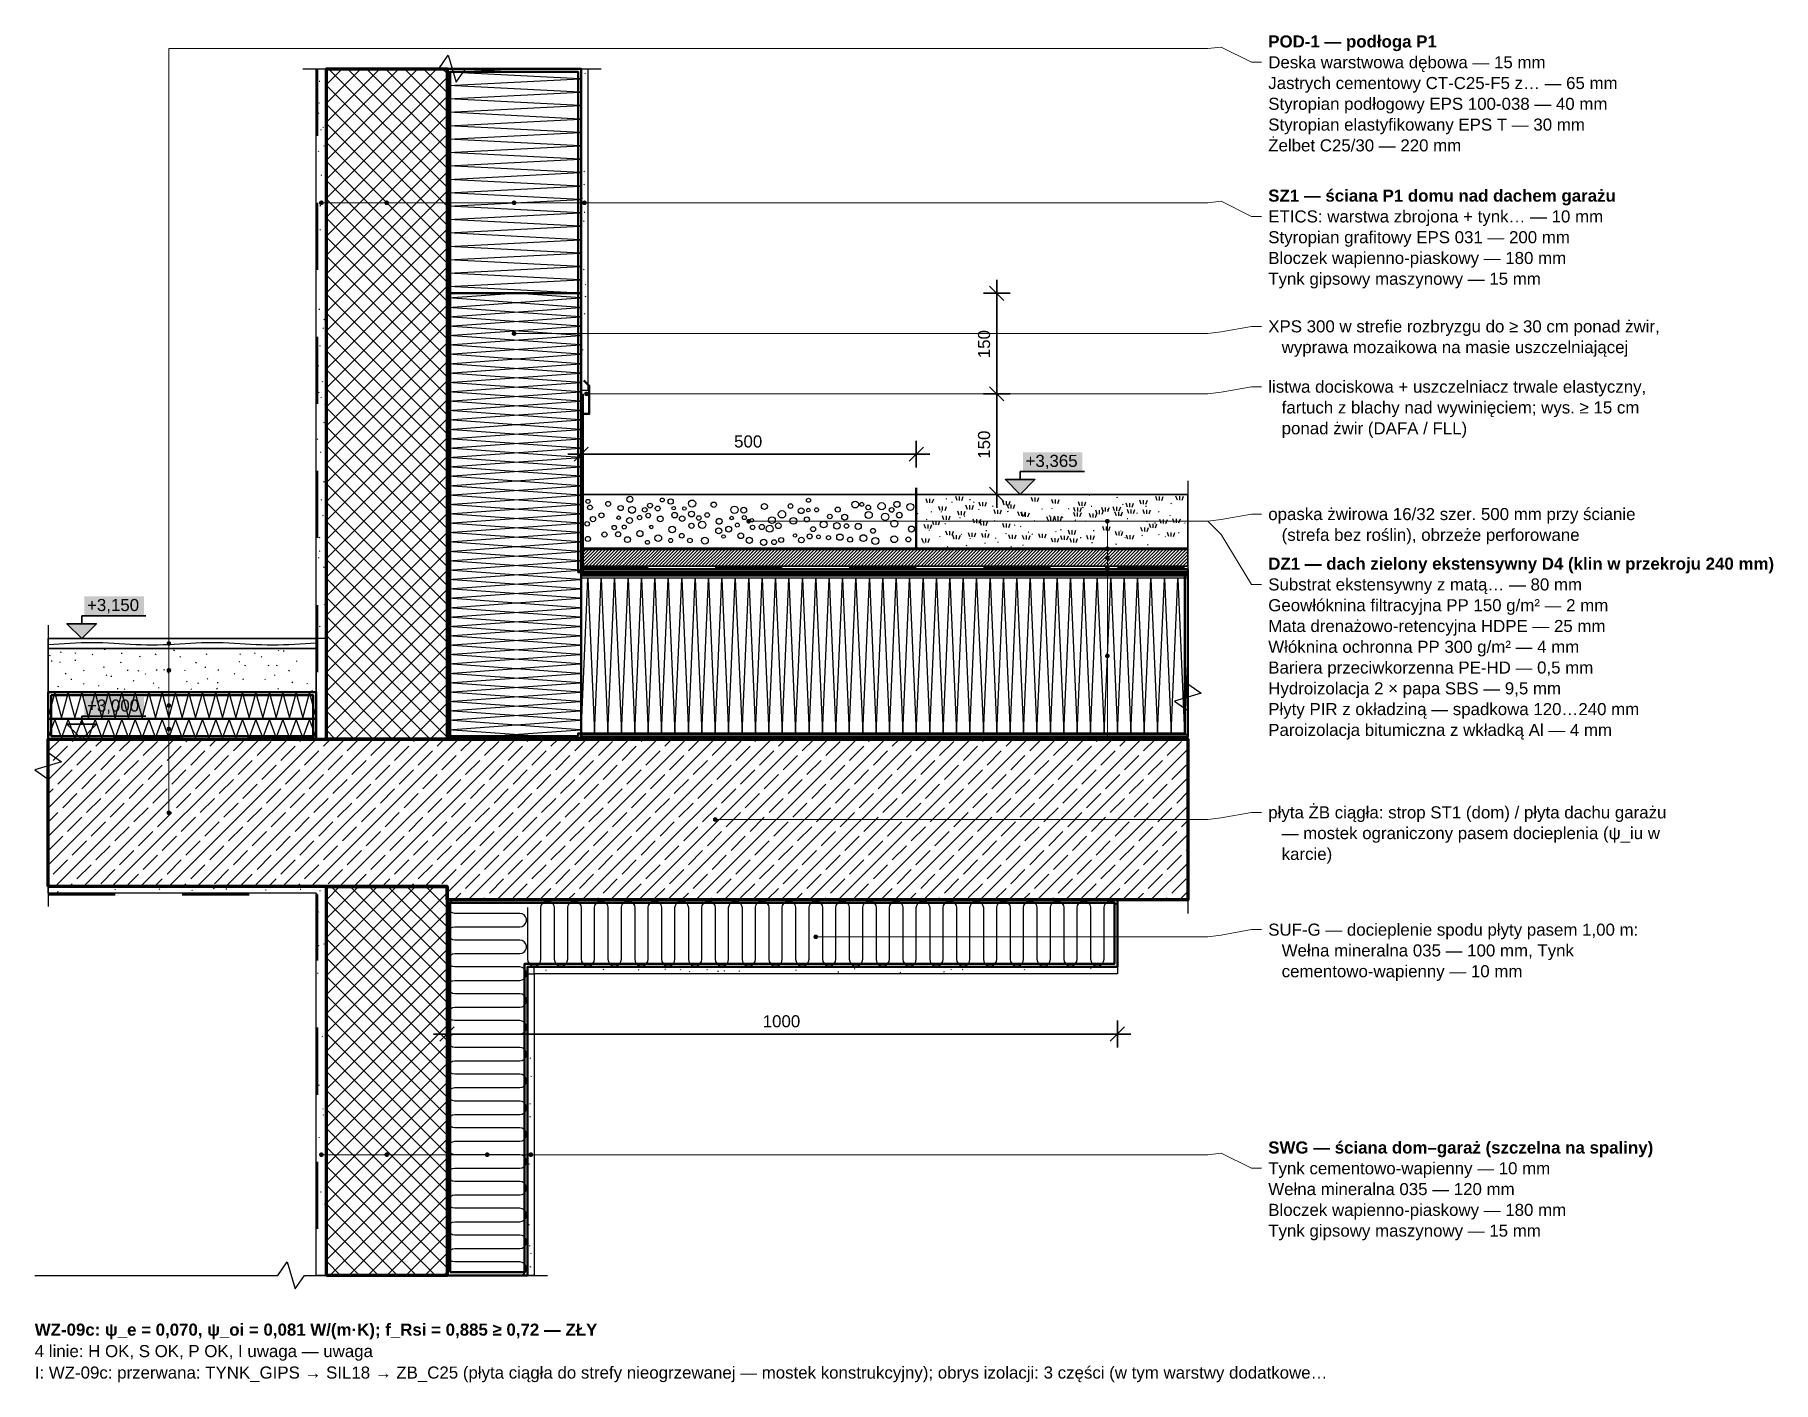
# Model space of a CAD drawing. Header units: metres. Extents: x -0.4 to 46.8, y -1.3 to 1.1.
# Drawn here: x -0.42 to 2.173, y -0.959 to 1.051 of the extents above; entities that cross this region are included whole.
import ezdxf

# ---------------------------------------------------------------- set-up
doc = ezdxf.new("R2010")
doc.units = ezdxf.units.M
for name, pattern in [('HYDRO_OKNA', [4.5, 1.5, -3]), ('KRESKOWA', [5.25, 4.2, -1.05]), ('KRESKOWA_DROBNA', [3.15, 2.1, -1.05]), ('PUNKTOWA_KROTKA', [6.3, 4.2, -1.05, 0, -1.05])]:
    doc.linetypes.add(name, pattern=pattern)
for name, color, linetype, lineweight, true_color in [('A-DET-HYDRO', 5, 'Continuous', 50, 0x1565c0), ('A-DET-IZOL', 30, 'Continuous', 35, 0xef6c00), ('A-DET-MEMBRANY', 8, 'PUNKTOWA_KROTKA', 25, 0x455a64), ('A-DET-PARO', 6, 'Continuous', 35, 0x7b1fa2), ('A-DET-SZCZEL', 1, 'KRESKOWA', 35, 0xd32f2f)]:
    doc.layers.add(name, color=color, linetype=linetype, lineweight=lineweight, true_color=true_color)
for name, color, linetype, lineweight in [('A-DET-OBROBKI', 7, 'Continuous', 35), ('A-DET-OPIS', 2, 'Continuous', 25), ('A-DET-PRZERWA', 8, 'Continuous', 25), ('A-IZOL-WODNA', 5, 'Continuous', 100), ('A-KRESKOWANIE', 8, 'Continuous', 18), ('A-MASKA', 7, 'Continuous', 18), ('A-OPISY', 2, 'Continuous', 25), ('A-RZEDNE', 1, 'Continuous', 25), ('A-SCIANY-IZOL', 4, 'Continuous', 35), ('A-SCIANY-KONSTR', 7, 'Continuous', 50), ('A-SCIANY-WYK', 8, 'Continuous', 18), ('A-WARSTWY', 8, 'Continuous', 25), ('A-WIDOK', 7, 'Continuous', 25), ('A-WYMIARY', 1, 'Continuous', 25)]:
    doc.layers.add(name, color=color, linetype=linetype, lineweight=lineweight)
doc.styles.add('PL_ARIAL', font='arial.ttf')
doc.styles.add('PL_ARIAL_B', font='arialbd.ttf')

msp = doc.modelspace()

# ---------------------------------------------------------------- texts
at = {"layer": 'A-DET-OPIS', "style": 'PL_ARIAL_B'}
msp.add_text('WZ-09c: ψ_e = 0,070, ψ_oi = 0,081 W/(m·K); f_Rsi = 0,885 ≥ 0,72 — ZŁY', height=0.018, dxfattribs=at).set_placement((-0.42, -0.89))
at = {"layer": 'A-DET-OPIS', "true_color": 0xb7791f, "style": 'PL_ARIAL'}
for s, p in [('4 linie: H OK, S OK, P OK, I uwaga — uwaga', (-0.42, -0.922)), ('I: WZ-09c: przerwana: TYNK_GIPS → SIL18 → ZB_C25 (płyta ciągła do strefy nieogrzewanej — mostek konstrukcyjny); obrys izolacji: 3 części (w tym warstwy dodatkowe…', (-0.42, -0.954))]:
    msp.add_text(s, height=0.018, dxfattribs=at).set_placement(p)
at = {"layer": 'A-OPISY'}
for s, style, p in [('POD-1 — podłoga P1', 'PL_ARIAL_B', (1.42, 1.0317)), ('Deska warstwowa dębowa — 15 mm', 'PL_ARIAL', (1.42, 1.0007)), ('Jastrych cementowy CT-C25-F5 z… — 65 mm', 'PL_ARIAL', (1.42, 0.9697)), ('Styropian podłogowy EPS 100-038 — 40 mm', 'PL_ARIAL', (1.42, 0.9387)), ('Styropian elastyfikowany EPS T — 30 mm', 'PL_ARIAL', (1.42, 0.9077)), ('Żelbet C25/30 — 220 mm', 'PL_ARIAL', (1.42, 0.8767)), ('SZ1 — ściana P1 domu nad dachem garażu', 'PL_ARIAL_B', (1.42, 0.8017)), ('ETICS: warstwa zbrojona + tynk… — 10 mm', 'PL_ARIAL', (1.42, 0.7707)), ('Styropian grafitowy EPS 031 — 200 mm', 'PL_ARIAL', (1.42, 0.7397)), ('Bloczek wapienno-piaskowy — 180 mm', 'PL_ARIAL', (1.42, 0.7087)), ('Tynk gipsowy maszynowy — 15 mm', 'PL_ARIAL', (1.42, 0.6777)), ('XPS 300 w strefie rozbryzgu do ≥ 30 cm ponad żwir,', 'PL_ARIAL', (1.42, 0.6067)), ('wyprawa mozaikowa na masie uszczelniającej', 'PL_ARIAL', (1.44, 0.5757)), ('listwa dociskowa + uszczelniacz trwale elastyczny,', 'PL_ARIAL', (1.42, 0.5167)), ('fartuch z blachy nad wywinięciem; wys. ≥ 15 cm', 'PL_ARIAL', (1.44, 0.4857)), ('ponad żwir (DAFA / FLL)', 'PL_ARIAL', (1.44, 0.4547)), ('opaska żwirowa 16/32 szer. 500 mm przy ścianie', 'PL_ARIAL', (1.42, 0.3267)), ('(strefa bez roślin), obrzeże perforowane', 'PL_ARIAL', (1.44, 0.2957)), ('DZ1 — dach zielony ekstensywny D4 (klin w przekroju 240 mm)', 'PL_ARIAL_B', (1.42, 0.2527)), ('Substrat ekstensywny z matą… — 80 mm', 'PL_ARIAL', (1.42, 0.2217)), ('Geowłóknina filtracyjna PP 150 g/m² — 2 mm', 'PL_ARIAL', (1.42, 0.1907)), ('Mata drenażowo-retencyjna HDPE — 25 mm', 'PL_ARIAL', (1.42, 0.1597)), ('Włóknina ochronna PP 300 g/m² — 4 mm', 'PL_ARIAL', (1.42, 0.1287)), ('Bariera przeciwkorzenna PE-HD — 0,5 mm', 'PL_ARIAL', (1.42, 0.0977)), ('Hydroizolacja 2 × papa SBS — 9,5 mm', 'PL_ARIAL', (1.42, 0.0667)), ('Płyty PIR z okładziną — spadkowa 120…240 mm', 'PL_ARIAL', (1.42, 0.0357)), ('Paroizolacja bitumiczna z wkładką Al — 4 mm', 'PL_ARIAL', (1.42, 0.0047)), ('płyta ŻB ciągła: strop ST1 (dom) / płyta dachu garażu', 'PL_ARIAL', (1.42, -0.1183)), ('— mostek ograniczony pasem docieplenia (ψ_iu w', 'PL_ARIAL', (1.44, -0.1493)), ('karcie)', 'PL_ARIAL', (1.44, -0.1803)), ('SUF-G — docieplenie spodu płyty pasem 1,00 m:', 'PL_ARIAL', (1.42, -0.2933)), ('Wełna mineralna 035 — 100 mm, Tynk', 'PL_ARIAL', (1.44, -0.3243)), ('cementowo-wapienny — 10 mm', 'PL_ARIAL', (1.44, -0.3553)), ('SWG — ściana dom–garaż (szczelna na spaliny)', 'PL_ARIAL_B', (1.42, -0.6183)), ('Tynk cementowo-wapienny — 10 mm', 'PL_ARIAL', (1.42, -0.6493)), ('Wełna mineralna 035 — 120 mm', 'PL_ARIAL', (1.42, -0.6803)), ('Bloczek wapienno-piaskowy — 180 mm', 'PL_ARIAL', (1.42, -0.7113)), ('Tynk gipsowy maszynowy — 15 mm', 'PL_ARIAL', (1.42, -0.7423))]:
    msp.add_text(s, height=0.018, dxfattribs=dict(at, style=style)).set_placement(p)
at = {"layer": 'A-RZEDNE', "style": 'PL_ARIAL'}
for s, p in [('+3,365', (1.058, 0.406)), ('+3,150', (-0.342, 0.191)), ('+3,000', (-0.342, 0.041))]:
    msp.add_text(s, height=0.018, dxfattribs=at).set_placement(p)
at = {"layer": 'A-WYMIARY', "style": 'PL_ARIAL'}
for p in [(1.005, 0.5682), (1.005, 0.4182)]:
    msp.add_text('150', height=0.018, rotation=90, dxfattribs=at).set_placement(p)
for s, p in [('500', (0.6232, 0.435)), ('1000', (0.6659, -0.43))]:
    msp.add_text(s, height=0.018, dxfattribs=at).set_placement(p)

# ---------------------------------------------------------------- hatches: boundary and pattern name
at = {"layer": 'A-MASKA', "true_color": 0xffffff}
for points in [[(1.054, 0.398), (1.1427, 0.398), (1.1427, 0.428), (1.054, 0.428)], [(-0.346, 0.183), (-0.2573, 0.183), (-0.2573, 0.213), (-0.346, 0.213)], [(-0.346, 0.033), (-0.2573, 0.033), (-0.2573, 0.063), (-0.346, 0.063)]]:
    msp.add_hatch(color=7, dxfattribs=at).paths.add_polyline_path(points)
at = {"layer": 'A-OPISY', "true_color": 0x000000}
for points in [[(0.011, 0.8), (0.0109, 0.8009), (0.0105, 0.8018), (0.01, 0.8025), (0.0092, 0.803), (0.0084, 0.8034), (0.0075, 0.8035), (0.0066, 0.8034), (0.0057, 0.803), (0.005, 0.8025), (0.0045, 0.8018), (0.0041, 0.8009), (0.004, 0.8), (0.0041, 0.7991), (0.0045, 0.7983), (0.005, 0.7975), (0.0057, 0.797), (0.0066, 0.7966), (0.0075, 0.7965), (0.0084, 0.7966), (0.0092, 0.797), (0.01, 0.7975), (0.0105, 0.7983), (0.0109, 0.7991)], [(0.1085, 0.8), (0.1084, 0.8009), (0.108, 0.8018), (0.1075, 0.8025), (0.1068, 0.803), (0.1059, 0.8034), (0.105, 0.8035), (0.1041, 0.8034), (0.1033, 0.803), (0.1025, 0.8025), (0.102, 0.8018), (0.1016, 0.8009), (0.1015, 0.8), (0.1016, 0.7991), (0.102, 0.7983), (0.1025, 0.7975), (0.1033, 0.797), (0.1041, 0.7966), (0.105, 0.7965), (0.1059, 0.7966), (0.1068, 0.797), (0.1075, 0.7975), (0.108, 0.7983), (0.1084, 0.7991)], [(0.2985, 0.8), (0.2984, 0.8009), (0.298, 0.8018), (0.2975, 0.8025), (0.2968, 0.803), (0.2959, 0.8034), (0.295, 0.8035), (0.2941, 0.8034), (0.2933, 0.803), (0.2925, 0.8025), (0.292, 0.8018), (0.2916, 0.8009), (0.2915, 0.8), (0.2916, 0.7991), (0.292, 0.7983), (0.2925, 0.7975), (0.2933, 0.797), (0.2941, 0.7966), (0.295, 0.7965), (0.2959, 0.7966), (0.2968, 0.797), (0.2975, 0.7975), (0.298, 0.7983), (0.2984, 0.7991)], [(0.4035, 0.8), (0.4034, 0.8009), (0.403, 0.8018), (0.4025, 0.8025), (0.4017, 0.803), (0.4009, 0.8034), (0.4, 0.8035), (0.3991, 0.8034), (0.3983, 0.803), (0.3975, 0.8025), (0.397, 0.8018), (0.3966, 0.8009), (0.3965, 0.8), (0.3966, 0.7991), (0.397, 0.7983), (0.3975, 0.7975), (0.3983, 0.797), (0.3991, 0.7966), (0.4, 0.7965), (0.4009, 0.7966), (0.4017, 0.797), (0.4025, 0.7975), (0.403, 0.7983), (0.4034, 0.7991)], [(0.2985, 0.605), (0.2984, 0.6059), (0.298, 0.6068), (0.2975, 0.6075), (0.2968, 0.608), (0.2959, 0.6084), (0.295, 0.6085), (0.2941, 0.6084), (0.2933, 0.608), (0.2925, 0.6075), (0.292, 0.6068), (0.2916, 0.6059), (0.2915, 0.605), (0.2916, 0.6041), (0.292, 0.6032), (0.2925, 0.6025), (0.2933, 0.602), (0.2941, 0.6016), (0.295, 0.6015), (0.2959, 0.6016), (0.2968, 0.602), (0.2975, 0.6025), (0.298, 0.6032), (0.2984, 0.6041)], [(0.4065, 0.515), (0.4064, 0.5159), (0.406, 0.5168), (0.4055, 0.5175), (0.4047, 0.518), (0.4039, 0.5184), (0.403, 0.5185), (0.4021, 0.5184), (0.4013, 0.518), (0.4005, 0.5175), (0.4, 0.5168), (0.3996, 0.5159), (0.3995, 0.515), (0.3996, 0.5141), (0.4, 0.5132), (0.4005, 0.5125), (0.4013, 0.512), (0.4021, 0.5116), (0.403, 0.5115), (0.4039, 0.5116), (0.4047, 0.512), (0.4055, 0.5125), (0.406, 0.5132), (0.4064, 0.5141)], [(0.6485, 0.325), (0.6484, 0.3259), (0.648, 0.3268), (0.6475, 0.3275), (0.6468, 0.328), (0.6459, 0.3284), (0.645, 0.3285), (0.6441, 0.3284), (0.6432, 0.328), (0.6425, 0.3275), (0.642, 0.3268), (0.6416, 0.3259), (0.6415, 0.325), (0.6416, 0.3241), (0.642, 0.3233), (0.6425, 0.3225), (0.6432, 0.322), (0.6441, 0.3216), (0.645, 0.3215), (0.6459, 0.3216), (0.6468, 0.322), (0.6475, 0.3225), (0.648, 0.3233), (0.6484, 0.3241)], [(1.1835, 0.325), (1.1834, 0.3259), (1.183, 0.3268), (1.1825, 0.3275), (1.1818, 0.328), (1.1809, 0.3284), (1.18, 0.3285), (1.1791, 0.3284), (1.1783, 0.328), (1.1775, 0.3275), (1.177, 0.3268), (1.1766, 0.3259), (1.1765, 0.325), (1.1766, 0.3241), (1.177, 0.3233), (1.1775, 0.3225), (1.1783, 0.322), (1.1791, 0.3216), (1.18, 0.3215), (1.1809, 0.3216), (1.1818, 0.322), (1.1825, 0.3225), (1.183, 0.3233), (1.1834, 0.3241)], [(1.1835, 0.284), (1.1834, 0.2849), (1.183, 0.2858), (1.1825, 0.2865), (1.1818, 0.287), (1.1809, 0.2874), (1.18, 0.2875), (1.1791, 0.2874), (1.1783, 0.287), (1.1775, 0.2865), (1.177, 0.2858), (1.1766, 0.2849), (1.1765, 0.284), (1.1766, 0.2831), (1.177, 0.2823), (1.1775, 0.2815), (1.1783, 0.281), (1.1791, 0.2806), (1.18, 0.2805), (1.1809, 0.2806), (1.1818, 0.281), (1.1825, 0.2815), (1.183, 0.2823), (1.1834, 0.2831)], [(1.1835, 0.2705), (1.1834, 0.2714), (1.183, 0.2722), (1.1825, 0.273), (1.1818, 0.2735), (1.1809, 0.2739), (1.18, 0.274), (1.1791, 0.2739), (1.1783, 0.2735), (1.1775, 0.273), (1.177, 0.2722), (1.1766, 0.2714), (1.1765, 0.2705), (1.1766, 0.2696), (1.177, 0.2688), (1.1775, 0.268), (1.1783, 0.2675), (1.1791, 0.2671), (1.18, 0.267), (1.1809, 0.2671), (1.1818, 0.2675), (1.1825, 0.268), (1.183, 0.2688), (1.1834, 0.2696)], [(1.1835, 0.256), (1.1834, 0.2569), (1.183, 0.2577), (1.1825, 0.2585), (1.1818, 0.259), (1.1809, 0.2594), (1.18, 0.2595), (1.1791, 0.2594), (1.1783, 0.259), (1.1775, 0.2585), (1.177, 0.2577), (1.1766, 0.2569), (1.1765, 0.256), (1.1766, 0.2551), (1.177, 0.2543), (1.1775, 0.2535), (1.1783, 0.253), (1.1791, 0.2526), (1.18, 0.2525), (1.1809, 0.2526), (1.1818, 0.253), (1.1825, 0.2535), (1.183, 0.2543), (1.1834, 0.2551)], [(1.1835, 0.2537), (1.1834, 0.2547), (1.183, 0.2555), (1.1825, 0.2562), (1.1818, 0.2568), (1.1809, 0.2571), (1.18, 0.2573), (1.1791, 0.2571), (1.1783, 0.2568), (1.1775, 0.2562), (1.177, 0.2555), (1.1766, 0.2547), (1.1765, 0.2537), (1.1766, 0.2528), (1.177, 0.252), (1.1775, 0.2513), (1.1783, 0.2507), (1.1791, 0.2504), (1.18, 0.2503), (1.1809, 0.2504), (1.1818, 0.2507), (1.1825, 0.2513), (1.183, 0.252), (1.1834, 0.2528)], [(1.1835, 0.2487), (1.1834, 0.2497), (1.183, 0.2505), (1.1825, 0.2512), (1.1818, 0.2518), (1.1809, 0.2521), (1.18, 0.2522), (1.1791, 0.2521), (1.1783, 0.2518), (1.1775, 0.2512), (1.177, 0.2505), (1.1766, 0.2497), (1.1765, 0.2487), (1.1766, 0.2478), (1.177, 0.247), (1.1775, 0.2463), (1.1783, 0.2457), (1.1791, 0.2454), (1.18, 0.2452), (1.1809, 0.2454), (1.1818, 0.2457), (1.1825, 0.2463), (1.183, 0.247), (1.1834, 0.2478)], [(-0.2165, 0.1425), (-0.2166, 0.1434), (-0.217, 0.1443), (-0.2175, 0.145), (-0.2182, 0.1455), (-0.2191, 0.1459), (-0.22, 0.146), (-0.2209, 0.1459), (-0.2218, 0.1455), (-0.2225, 0.145), (-0.223, 0.1443), (-0.2234, 0.1434), (-0.2235, 0.1425), (-0.2234, 0.1416), (-0.223, 0.1408), (-0.2225, 0.14), (-0.2218, 0.1395), (-0.2209, 0.1391), (-0.22, 0.139), (-0.2191, 0.1391), (-0.2182, 0.1395), (-0.2175, 0.14), (-0.217, 0.1408), (-0.2166, 0.1416)], [(-0.2165, 0.1025), (-0.2166, 0.1034), (-0.217, 0.1043), (-0.2175, 0.105), (-0.2182, 0.1055), (-0.2191, 0.1059), (-0.22, 0.106), (-0.2209, 0.1059), (-0.2218, 0.1055), (-0.2225, 0.105), (-0.223, 0.1043), (-0.2234, 0.1034), (-0.2235, 0.1025), (-0.2234, 0.1016), (-0.223, 0.1008), (-0.2225, 0.1), (-0.2218, 0.0995), (-0.2209, 0.0991), (-0.22, 0.099), (-0.2191, 0.0991), (-0.2182, 0.0995), (-0.2175, 0.1), (-0.217, 0.1008), (-0.2166, 0.1016)], [(1.1835, 0.124), (1.1834, 0.1249), (1.183, 0.1258), (1.1825, 0.1265), (1.1818, 0.127), (1.1809, 0.1274), (1.18, 0.1275), (1.1791, 0.1274), (1.1783, 0.127), (1.1775, 0.1265), (1.177, 0.1258), (1.1766, 0.1249), (1.1765, 0.124), (1.1766, 0.1231), (1.177, 0.1222), (1.1775, 0.1215), (1.1783, 0.121), (1.1791, 0.1206), (1.18, 0.1205), (1.1809, 0.1206), (1.1818, 0.121), (1.1825, 0.1215), (1.183, 0.1222), (1.1834, 0.1231)], [(-0.2165, 0.05), (-0.2166, 0.0509), (-0.217, 0.0518), (-0.2175, 0.0525), (-0.2182, 0.053), (-0.2191, 0.0534), (-0.22, 0.0535), (-0.2209, 0.0534), (-0.2218, 0.053), (-0.2225, 0.0525), (-0.223, 0.0518), (-0.2234, 0.0509), (-0.2235, 0.05), (-0.2234, 0.0491), (-0.223, 0.0483), (-0.2225, 0.0475), (-0.2218, 0.047), (-0.2209, 0.0466), (-0.22, 0.0465), (-0.2191, 0.0466), (-0.2182, 0.047), (-0.2175, 0.0475), (-0.217, 0.0483), (-0.2166, 0.0491)], [(-0.2165, 0.015), (-0.2166, 0.0159), (-0.217, 0.0168), (-0.2175, 0.0175), (-0.2182, 0.018), (-0.2191, 0.0184), (-0.22, 0.0185), (-0.2209, 0.0184), (-0.2218, 0.018), (-0.2225, 0.0175), (-0.223, 0.0168), (-0.2234, 0.0159), (-0.2235, 0.015), (-0.2234, 0.0141), (-0.223, 0.0133), (-0.2225, 0.0125), (-0.2218, 0.012), (-0.2209, 0.0116), (-0.22, 0.0115), (-0.2191, 0.0116), (-0.2182, 0.012), (-0.2175, 0.0125), (-0.217, 0.0133), (-0.2166, 0.0141)], [(1.1835, 0.002), (1.1834, 0.0029), (1.183, 0.0037), (1.1825, 0.0045), (1.1818, 0.005), (1.1809, 0.0054), (1.18, 0.0055), (1.1791, 0.0054), (1.1783, 0.005), (1.1775, 0.0045), (1.177, 0.0037), (1.1766, 0.0029), (1.1765, 0.002), (1.1766, 0.0011), (1.177, 0.0002), (1.1775, -0.0005), (1.1783, -0.001), (1.1791, -0.0014), (1.18, -0.0015), (1.1809, -0.0014), (1.1818, -0.001), (1.1825, -0.0005), (1.183, 0.0002), (1.1834, 0.0011)], [(-0.2165, -0.11), (-0.2166, -0.1091), (-0.217, -0.1082), (-0.2175, -0.1075), (-0.2182, -0.107), (-0.2191, -0.1066), (-0.22, -0.1065), (-0.2209, -0.1066), (-0.2218, -0.107), (-0.2225, -0.1075), (-0.223, -0.1082), (-0.2234, -0.1091), (-0.2235, -0.11), (-0.2234, -0.1109), (-0.223, -0.1118), (-0.2225, -0.1125), (-0.2218, -0.113), (-0.2209, -0.1134), (-0.22, -0.1135), (-0.2191, -0.1134), (-0.2182, -0.113), (-0.2175, -0.1125), (-0.217, -0.1118), (-0.2166, -0.1109)], [(0.5985, -0.12), (0.5984, -0.1191), (0.598, -0.1182), (0.5975, -0.1175), (0.5968, -0.117), (0.5959, -0.1166), (0.595, -0.1165), (0.5941, -0.1166), (0.5932, -0.117), (0.5925, -0.1175), (0.592, -0.1182), (0.5916, -0.1191), (0.5915, -0.12), (0.5916, -0.1209), (0.592, -0.1217), (0.5925, -0.1225), (0.5932, -0.123), (0.5941, -0.1234), (0.595, -0.1235), (0.5959, -0.1234), (0.5968, -0.123), (0.5975, -0.1225), (0.598, -0.1217), (0.5984, -0.1209)], [(0.7485, -0.295), (0.7484, -0.2941), (0.748, -0.2933), (0.7475, -0.2925), (0.7468, -0.292), (0.7459, -0.2916), (0.745, -0.2915), (0.7441, -0.2916), (0.7433, -0.292), (0.7425, -0.2925), (0.742, -0.2933), (0.7416, -0.2941), (0.7415, -0.295), (0.7416, -0.2959), (0.742, -0.2967), (0.7425, -0.2975), (0.7433, -0.298), (0.7441, -0.2984), (0.745, -0.2985), (0.7459, -0.2984), (0.7468, -0.298), (0.7475, -0.2975), (0.748, -0.2967), (0.7484, -0.2959)], [(0.011, -0.62), (0.0109, -0.6191), (0.0105, -0.6182), (0.01, -0.6175), (0.0092, -0.617), (0.0084, -0.6166), (0.0075, -0.6165), (0.0066, -0.6166), (0.0057, -0.617), (0.005, -0.6175), (0.0045, -0.6182), (0.0041, -0.6191), (0.004, -0.62), (0.0041, -0.6209), (0.0045, -0.6218), (0.005, -0.6225), (0.0057, -0.623), (0.0066, -0.6234), (0.0075, -0.6235), (0.0084, -0.6234), (0.0092, -0.623), (0.01, -0.6225), (0.0105, -0.6218), (0.0109, -0.6209)], [(0.1085, -0.62), (0.1084, -0.6191), (0.108, -0.6182), (0.1075, -0.6175), (0.1068, -0.617), (0.1059, -0.6166), (0.105, -0.6165), (0.1041, -0.6166), (0.1033, -0.617), (0.1025, -0.6175), (0.102, -0.6182), (0.1016, -0.6191), (0.1015, -0.62), (0.1016, -0.6209), (0.102, -0.6218), (0.1025, -0.6225), (0.1033, -0.623), (0.1041, -0.6234), (0.105, -0.6235), (0.1059, -0.6234), (0.1068, -0.623), (0.1075, -0.6225), (0.108, -0.6218), (0.1084, -0.6209)], [(0.2585, -0.62), (0.2584, -0.6191), (0.258, -0.6182), (0.2575, -0.6175), (0.2567, -0.617), (0.2559, -0.6166), (0.255, -0.6165), (0.2541, -0.6166), (0.2533, -0.617), (0.2525, -0.6175), (0.252, -0.6182), (0.2516, -0.6191), (0.2515, -0.62), (0.2516, -0.6209), (0.252, -0.6218), (0.2525, -0.6225), (0.2533, -0.623), (0.2541, -0.6234), (0.255, -0.6235), (0.2559, -0.6234), (0.2567, -0.623), (0.2575, -0.6225), (0.258, -0.6218), (0.2584, -0.6209)], [(0.3235, -0.62), (0.3234, -0.6191), (0.323, -0.6182), (0.3225, -0.6175), (0.3217, -0.617), (0.3209, -0.6166), (0.32, -0.6165), (0.3191, -0.6166), (0.3183, -0.617), (0.3175, -0.6175), (0.317, -0.6182), (0.3166, -0.6191), (0.3165, -0.62), (0.3166, -0.6209), (0.317, -0.6218), (0.3175, -0.6225), (0.3183, -0.623), (0.3191, -0.6234), (0.32, -0.6235), (0.3209, -0.6234), (0.3217, -0.623), (0.3225, -0.6225), (0.323, -0.6218), (0.3234, -0.6209)]]:
    msp.add_hatch(color=7, dxfattribs=at).paths.add_polyline_path(points)
at = {"layer": 'A-RZEDNE', "true_color": 0x000000}
for points in [[(1.05, 0.365), (1.072, 0.387), (1.028, 0.387)], [(-0.35, 0.15), (-0.328, 0.172), (-0.372, 0.172)]]:
    msp.add_hatch(color=7, dxfattribs=at).paths.add_polyline_path(points)

# ---------------------------------------------------------------- linework, layer by layer
at = {"layer": 'A-DET-HYDRO', "linetype": 'Continuous', "lineweight": 70, "ltscale": 0.01, "true_color": 0x1565c0, "flags": 128}
msp.add_lwpolyline([(1.3, 0.2487), (0.397, 0.2487), (0.397, 0.515)], dxfattribs=at)
at = {"layer": 'A-DET-IZOL', "lineweight": 50, "ltscale": 0.01, "true_color": 0xef6c00}
for points in [[(0.3905, 0.0045), (0.1995, 0.0045), (0.1995, 0.9955), (0.3905, 0.9955), (0.3905, 0.249), (1.2955, 0.249), (1.2955, 0.0085), (0.3905, 0.0085)], [(-0.3955, 0.0655), (-0.0045, 0.0655), (-0.0045, 0.0045), (-0.3955, 0.0045)], [(0.1995, -0.7955), (0.1995, -0.2445), (1.1905, -0.2445), (1.1905, -0.3355), (0.3105, -0.3355), (0.3105, -0.7955)]]:
    msp.add_lwpolyline(points, close=True, dxfattribs=at)
at = {"layer": 'A-DET-MEMBRANY', "linetype": 'KRESKOWA_DROBNA', "lineweight": 25, "ltscale": 0.01, "true_color": 0x757575, "flags": 128}
for points in [[(0.395, 0.284), (1.3, 0.284)], [(0.395, 0.256), (1.3, 0.256)], [(0.395, 0.2537), (1.3, 0.2537)]]:
    msp.add_lwpolyline(points, dxfattribs=at)
at = {"layer": 'A-DET-OBROBKI', "lineweight": 50, "ltscale": 0.01, "true_color": 0x000000}
msp.add_lwpolyline([(0.397, 0.485), (0.407, 0.485), (0.407, 0.527), (0.399, 0.535)], dxfattribs=at)
at = {"layer": 'A-DET-PARO', "linetype": 'Continuous', "lineweight": 50, "ltscale": 0.01, "true_color": 0x7b1fa2, "flags": 128}
for points in [[(1.3, 0.002), (0.197, 0.002), (0.197, 0.274)], [(0.395, 0.002), (1.3, 0.002)]]:
    msp.add_lwpolyline(points, dxfattribs=at)
at = {"layer": 'A-DET-PRZERWA', "lineweight": 25, "ltscale": 0.01, "true_color": 0x000000}
for points in [[(-0.02, 1), (0.1825, 1), (0.1965, 1.02), (0.2085, 0.98), (0.2225, 1), (0.425, 1)], [(1.3, 0.385), (1.3, 0.0825), (1.32, 0.0685), (1.28, 0.0565), (1.3, 0.0425), (1.3, -0.26)], [(-0.4, 0.17), (-0.4, -0.02), (-0.38, -0.034), (-0.42, -0.046), (-0.4, -0.06), (-0.4, -0.25)], [(-0.42, -0.8), (-0.0575, -0.8), (-0.0435, -0.78), (-0.0315, -0.82), (-0.0175, -0.8), (0.345, -0.8)]]:
    msp.add_lwpolyline(points, dxfattribs=at)
at = {"layer": 'A-DET-SZCZEL', "linetype": 'KRESKOWA', "lineweight": 50, "ltscale": 0.01, "true_color": 0xd32f2f, "flags": 128}
for points in [[(0.0015, 1), (0.0015, 0.004), (-0.4, 0.004)], [(-0.4, -0.232), (0.0015, -0.232), (0.0015, -0.8)]]:
    msp.add_lwpolyline(points, dxfattribs=at)
at = {"layer": 'A-IZOL-WODNA', "lineweight": 100, "ltscale": 0.01, "true_color": 0x000000}
msp.add_lwpolyline([(0.395, 0.2487), (1.3, 0.2487)], dxfattribs=at)
at = {"layer": 'A-IZOL-WODNA', "linetype": 'HYDRO_OKNA', "lineweight": 50, "ltscale": 0.01, "true_color": 0xffffff, "flags": 128}
msp.add_lwpolyline([(0.395, 0.2487), (1.3, 0.2487)], dxfattribs=at)
at = {"layer": 'A-KRESKOWANIE', "lineweight": 25, "ltscale": 0.01}
for points in [[(0.015, 0.8352), (0.1798, 1)], [(0.015, 0.8635), (0.1515, 1)], [(0.015, 0.8918), (0.1232, 1)], [(0.015, 0.9201), (0.0949, 1)], [(0.015, 0.9484), (0.0666, 1)], [(0.015, 0.9767), (0.0383, 1)], [(0.015, 0.807), (0.195, 0.987)], [(0.195, 0.8232), (0.0182, 1)], [(0.195, 0.8515), (0.0465, 1)], [(0.195, 0.8798), (0.0748, 1)], [(0.195, 0.9081), (0.1031, 1)], [(0.195, 0.9364), (0.1314, 1)], [(0.195, 0.9647), (0.1597, 1)], [(0.195, 0.9929), (0.1879, 1)], [(0.3935, 0.665), (0.1965, 0.675), (0.3935, 0.685), (0.1965, 0.695), (0.3935, 0.705), (0.1965, 0.715), (0.3935, 0.725), (0.1965, 0.735), (0.3935, 0.745), (0.1965, 0.755), (0.3935, 0.765), (0.1965, 0.775), (0.3935, 0.785), (0.1965, 0.795), (0.3935, 0.805), (0.1965, 0.815), (0.3935, 0.825), (0.1965, 0.835), (0.3935, 0.845), (0.1965, 0.855), (0.3935, 0.865), (0.1965, 0.875), (0.3935, 0.885), (0.1965, 0.895), (0.3935, 0.905), (0.1965, 0.915), (0.3935, 0.925), (0.1965, 0.935), (0.3935, 0.945), (0.1965, 0.955), (0.3935, 0.965), (0.1965, 0.975), (0.3935, 0.985), (0.1965, 0.995), (0.295, 1)], [(0.4015, 0.9922), (0.4009, 0.9932)], [(0.004, 0.9815), (0.0052, 0.9816)], [(0.195, 0.7949), (0.015, 0.9749)], [(0.0036, 0.9328), (0.0033, 0.934)], [(0.0041, 0.9488), (0.0049, 0.9497)], [(0.015, 0.7787), (0.195, 0.9587)], [(0.195, 0.7667), (0.015, 0.9467)], [(0.0065, 0.9088), (0.0076, 0.9093)], [(0.01, 0.9124), (0.0109, 0.9132)], [(0.015, 0.7504), (0.195, 0.9304)], [(0.195, 0.7384), (0.015, 0.9184)], [(0.0123, 0.8839), (0.0117, 0.885)], [(0.015, 0.7221), (0.195, 0.9021)], [(0.195, 0.7101), (0.015, 0.8901)], [(0.0039, 0.876), (0.0032, 0.877)], [(0.015, 0.6938), (0.195, 0.8738)], [(0.195, 0.6818), (0.015, 0.8618)], [(0.0072, 0.8414), (0.0084, 0.8415)], [(0.015, 0.6655), (0.195, 0.8455)], [(0.195, 0.6535), (0.015, 0.8335)], [(0.3999, 0.8463), (0.3991, 0.8471)], [(0.015, 0.6373), (0.195, 0.8173)], [(0.195, 0.6252), (0.015, 0.8052)], [(0.3969, 0.8063), (0.3957, 0.8063)], [(0.3991, 0.827), (0.4002, 0.8276)], [(0.0061, 0.7952), (0.0063, 0.7963)], [(0.015, 0.609), (0.195, 0.789)], [(0.3994, 0.7861), (0.4006, 0.7861)], [(0.0053, 0.7594), (0.0062, 0.7602)], [(0.195, 0.597), (0.015, 0.777)], [(0.015, 0.5807), (0.195, 0.7607)], [(0.3986, 0.7722), (0.3995, 0.773)], [(0.195, 0.5687), (0.015, 0.7487)], [(0.015, 0.5524), (0.195, 0.7324)], [(0.195, 0.5404), (0.015, 0.7204)], [(0.015, 0.5241), (0.195, 0.7041)], [(0.3986, 0.7002), (0.3996, 0.7009)], [(0.195, 0.5121), (0.015, 0.6921)], [(0.015, 0.4958), (0.195, 0.6758)], [(0.4013, 0.6775), (0.4019, 0.6785)], [(0.195, 0.4838), (0.015, 0.6638)], [(0.3935, 0), (0.1965, 0.014), (0.3935, 0.028), (0.1965, 0.042), (0.3935, 0.056), (0.1965, 0.07), (0.3935, 0.084), (0.1965, 0.098), (0.3935, 0.112), (0.1965, 0.126), (0.3935, 0.14), (0.1965, 0.154), (0.3935, 0.168), (0.1965, 0.182), (0.3935, 0.196), (0.1965, 0.21), (0.3935, 0.224), (0.1965, 0.238), (0.3935, 0.252), (0.1965, 0.266), (0.3935, 0.28), (0.1965, 0.294), (0.3935, 0.308), (0.1965, 0.322), (0.3935, 0.336), (0.1965, 0.35), (0.3935, 0.364), (0.1965, 0.378), (0.3935, 0.392), (0.1965, 0.406), (0.3935, 0.42), (0.1965, 0.434), (0.3935, 0.448), (0.1965, 0.462), (0.3935, 0.476), (0.1965, 0.49), (0.3935, 0.504), (0.1965, 0.518), (0.3935, 0.532), (0.1965, 0.546), (0.3935, 0.56), (0.1965, 0.574), (0.3935, 0.588), (0.1965, 0.602), (0.3935, 0.616), (0.1965, 0.63), (0.3935, 0.644), (0.1965, 0.658), (0.295, 0.665)], [(0.1965, 0), (0.3935, 0.014), (0.1965, 0.028), (0.3935, 0.042), (0.1965, 0.056), (0.3935, 0.07), (0.1965, 0.084), (0.3935, 0.098), (0.1965, 0.112), (0.3935, 0.126), (0.1965, 0.14), (0.3935, 0.154), (0.1965, 0.168), (0.3935, 0.182), (0.1965, 0.196), (0.3935, 0.21), (0.1965, 0.224), (0.3935, 0.238), (0.1965, 0.252), (0.3935, 0.266), (0.1965, 0.28), (0.3935, 0.294), (0.1965, 0.308), (0.3935, 0.322), (0.1965, 0.336), (0.3935, 0.35), (0.1965, 0.364), (0.3935, 0.378), (0.1965, 0.392), (0.3935, 0.406), (0.1965, 0.42), (0.3935, 0.434), (0.1965, 0.448), (0.3935, 0.462), (0.1965, 0.476), (0.3935, 0.49), (0.1965, 0.504), (0.3935, 0.518), (0.1965, 0.532), (0.3935, 0.546), (0.1965, 0.56), (0.3935, 0.574), (0.1965, 0.588), (0.3935, 0.602), (0.1965, 0.616), (0.3935, 0.63), (0.1965, 0.644), (0.3935, 0.658), (0.295, 0.665)], [(0.4012, 0.66), (0.4024, 0.6605)], [(0.005, 0.6408), (0.0038, 0.6409)], [(0.0122, 0.6256), (0.0112, 0.6264)], [(0.015, 0.4675), (0.195, 0.6475)], [(0.195, 0.4555), (0.015, 0.6355)], [(0.4006, 0.6341), (0.3997, 0.6349)], [(0.0106, 0.6127), (0.0095, 0.6133)], [(0.015, 0.4393), (0.195, 0.6193)], [(0.195, 0.4273), (0.015, 0.6073)], [(0.0062, 0.586), (0.0052, 0.5866)], [(0.015, 0.411), (0.195, 0.591)], [(0.195, 0.399), (0.015, 0.579)], [(0.3973, 0.5802), (0.3977, 0.5813)], [(0.0036, 0.5562), (0.0025, 0.5567)], [(0.015, 0.3827), (0.195, 0.5627)], [(0.195, 0.3707), (0.015, 0.5507)], [(0.0099, 0.5324), (0.0092, 0.5334)], [(0.0135, 0.519), (0.0142, 0.52)], [(0.015, 0.3544), (0.195, 0.5344)], [(0.195, 0.3424), (0.015, 0.5224)], [(0.0031, 0.5165), (0.004, 0.5173)], [(0.0076, 0.5089), (0.0074, 0.5101)], [(0.0126, 0.4993), (0.0138, 0.4995)], [(0.015, 0.3261), (0.195, 0.5061)], [(0.195, 0.3141), (0.015, 0.4941)], [(0.0124, 0.4718), (0.0113, 0.4723)], [(0.015, 0.2978), (0.195, 0.4778)], [(0.0015, 0.4471), (0.0023, 0.4481)], [(0.195, 0.2858), (0.015, 0.4658)], [(0.015, 0.2696), (0.195, 0.4496)], [(0.0074, 0.4274), (0.0064, 0.428)], [(0.195, 0.2575), (0.015, 0.4375)], [(0.015, 0.2413), (0.195, 0.4213)], [(0.195, 0.2293), (0.015, 0.4093)], [(0.015, 0.213), (0.195, 0.393)], [(0.0119, 0.383), (0.0114, 0.3841)], [(0.195, 0.201), (0.015, 0.381)], [(0.015, 0.1847), (0.195, 0.3647)], [(1.1542, 0.3632), (1.1533, 0.364)], [(0.0072, 0.3571), (0.0083, 0.3574)], [(0.195, 0.1727), (0.015, 0.3527)], [(0.8968, 0.3362), (0.8973, 0.3373)], [(0.9118, 0.3522), (0.9097, 0.3582)], [(0.9153, 0.3522), (0.9153, 0.3582)], [(0.9181, 0.3384), (0.9171, 0.339)], [(0.9188, 0.3522), (0.9209, 0.3582)], [(0.9308, 0.341), (0.9287, 0.347)], [(0.9333, 0.3386), (0.9322, 0.3391)], [(0.9343, 0.341), (0.9343, 0.347)], [(0.9378, 0.341), (0.9399, 0.347)], [(0.9407, 0.3581), (0.9395, 0.3584)], [(0.9489, 0.3528), (0.9478, 0.3532)], [(0.9559, 0.3561), (0.9538, 0.3621)], [(0.9588, 0.334), (0.9567, 0.34)], [(0.9594, 0.3561), (0.9594, 0.3621)], [(0.9623, 0.334), (0.9623, 0.34)], [(0.9629, 0.3561), (0.965, 0.3621)], [(0.9658, 0.334), (0.9679, 0.34)], [(0.9712, 0.3427), (0.9691, 0.3487)], [(0.9747, 0.3427), (0.9747, 0.3487)], [(0.9754, 0.3566), (0.9755, 0.3578)], [(0.9782, 0.3427), (0.9803, 0.3487)], [(0.9814, 0.3528), (0.9805, 0.3537)], [(0.9886, 0.3418), (0.9882, 0.3429)], [(0.9907, 0.3473), (0.9886, 0.3533)], [(0.9942, 0.3473), (0.9942, 0.3533)], [(0.9977, 0.3473), (0.9998, 0.3533)], [(1.0094, 0.347), (1.0085, 0.3479)], [(1.0132, 0.3361), (1.0111, 0.3421)], [(1.0167, 0.3361), (1.0167, 0.3421)], [(1.0202, 0.3361), (1.0223, 0.3421)], [(1.0261, 0.3489), (1.024, 0.3549)], [(1.0296, 0.3489), (1.0296, 0.3549)], [(1.0328, 0.3439), (1.0307, 0.3499)], [(1.0318, 0.3386), (1.0317, 0.3398)], [(1.0331, 0.3489), (1.0352, 0.3549)], [(1.0363, 0.3439), (1.0363, 0.3499)], [(1.0398, 0.3439), (1.0419, 0.3499)], [(1.0487, 0.3331), (1.0466, 0.3391)], [(1.0508, 0.3372), (1.0514, 0.3383)], [(1.0522, 0.3331), (1.0522, 0.3391)], [(1.0545, 0.3316), (1.0524, 0.3376)], [(1.0557, 0.3331), (1.0578, 0.3391)], [(1.058, 0.3316), (1.058, 0.3376)], [(1.0615, 0.3316), (1.0636, 0.3376)], [(1.0687, 0.3544), (1.0666, 0.3604)], [(1.0722, 0.3544), (1.0722, 0.3604)], [(1.0757, 0.3544), (1.0778, 0.3604)], [(1.0831, 0.3426), (1.0825, 0.3437)], [(1.0992, 0.3514), (1.0971, 0.3574)], [(1.0974, 0.344), (1.0978, 0.3451)], [(1.1027, 0.3514), (1.1027, 0.3574)], [(1.1062, 0.3514), (1.1083, 0.3574)], [(1.1218, 0.3435), (1.1228, 0.3441)], [(1.1321, 0.3318), (1.13, 0.3378)], [(1.1322, 0.3396), (1.1301, 0.3456)], [(1.1356, 0.3318), (1.1356, 0.3378)], [(1.1357, 0.3396), (1.1357, 0.3456)], [(1.1389, 0.3479), (1.1368, 0.3539)], [(1.1391, 0.3318), (1.1412, 0.3378)], [(1.1392, 0.3396), (1.1413, 0.3456)], [(1.1424, 0.3479), (1.1424, 0.3539)], [(1.1435, 0.3452), (1.1437, 0.3464)], [(1.1459, 0.3479), (1.148, 0.3539)], [(1.1568, 0.347), (1.1556, 0.3471)], [(1.165, 0.3354), (1.1629, 0.3414)], [(1.1685, 0.3354), (1.1685, 0.3414)], [(1.1736, 0.3397), (1.1715, 0.3457)], [(1.172, 0.3354), (1.1741, 0.3414)], [(1.1771, 0.3397), (1.1771, 0.3457)], [(1.1802, 0.3418), (1.1812, 0.3423)], [(1.1806, 0.3397), (1.1827, 0.3457)], [(1.1908, 0.3405), (1.1887, 0.3465)], [(1.1934, 0.333), (1.1913, 0.339)], [(1.1943, 0.3405), (1.1943, 0.3465)], [(1.1952, 0.3596), (1.1947, 0.3607)], [(1.1969, 0.333), (1.1969, 0.339)], [(1.1978, 0.3405), (1.1999, 0.3465)], [(1.2004, 0.333), (1.2025, 0.339)], [(1.2028, 0.3492), (1.2034, 0.3502)], [(1.2099, 0.3458), (1.2078, 0.3518)], [(1.212, 0.3367), (1.2099, 0.3427)], [(1.2134, 0.3458), (1.2134, 0.3518)], [(1.2155, 0.3367), (1.2155, 0.3427)], [(1.2169, 0.3458), (1.219, 0.3518)], [(1.219, 0.3367), (1.2211, 0.3427)], [(1.2238, 0.337), (1.2249, 0.3374)], [(1.2306, 0.3506), (1.2285, 0.3566)], [(1.2353, 0.336), (1.2332, 0.342)], [(1.2341, 0.3506), (1.2341, 0.3566)], [(1.2383, 0.3471), (1.2371, 0.3471)], [(1.2376, 0.3506), (1.2397, 0.3566)], [(1.2388, 0.336), (1.2388, 0.342)], [(1.2423, 0.336), (1.2444, 0.342)], [(1.2543, 0.3557), (1.2522, 0.3617)], [(1.2565, 0.3387), (1.2572, 0.3397)], [(1.2578, 0.3557), (1.2578, 0.3617)], [(1.2613, 0.3557), (1.2634, 0.3617)], [(1.2756, 0.3508), (1.2749, 0.3517)], [(1.2844, 0.3563), (1.2823, 0.3623)], [(1.2879, 0.3563), (1.2879, 0.3623)], [(1.2914, 0.3563), (1.2935, 0.3623)], [(0.0095, 0.3335), (0.0105, 0.334)], [(0.015, 0.1564), (0.195, 0.3364)], [(0.195, 0.1444), (0.015, 0.3244)], [(0.909, 0.3143), (0.9069, 0.3203)], [(0.9102, 0.3274), (0.9112, 0.328)], [(0.9125, 0.3143), (0.9125, 0.3203)], [(0.9146, 0.311), (0.9145, 0.3122)], [(0.916, 0.3143), (0.9181, 0.3203)], [(0.921, 0.3194), (0.9189, 0.3254)], [(0.9245, 0.3194), (0.9245, 0.3254)], [(0.928, 0.3194), (0.9301, 0.3254)], [(0.9363, 0.3269), (0.9342, 0.3329)], [(0.9373, 0.3218), (0.9385, 0.3218)], [(0.9398, 0.3269), (0.9398, 0.3329)], [(0.9433, 0.3269), (0.9454, 0.3329)], [(0.9597, 0.33), (0.9607, 0.3307)], [(0.9679, 0.3319), (0.9671, 0.3327)], [(0.9819, 0.322), (0.9798, 0.328)], [(0.9854, 0.322), (0.9854, 0.328)], [(0.9889, 0.322), (0.991, 0.328)], [(0.9923, 0.3184), (0.9902, 0.3244)], [(0.9905, 0.3246), (0.9915, 0.3253)], [(0.9958, 0.3184), (0.9958, 0.3244)], [(0.9989, 0.3111), (1.0001, 0.3113)], [(0.9993, 0.3184), (1.0014, 0.3244)], [(1.0117, 0.3252), (1.0119, 0.3264)], [(1.0261, 0.3155), (1.024, 0.3215)], [(1.0296, 0.3155), (1.0296, 0.3215)], [(1.0331, 0.3155), (1.0352, 0.3215)], [(1.0414, 0.3189), (1.0425, 0.3194)], [(1.0513, 0.3166), (1.0503, 0.3172)], [(1.0709, 0.325), (1.0716, 0.326)], [(1.092, 0.3257), (1.0899, 0.3317)], [(1.0934, 0.333), (1.0946, 0.3332)], [(1.0955, 0.3257), (1.0955, 0.3317)], [(1.099, 0.3257), (1.1011, 0.3317)], [(1.1032, 0.3263), (1.1011, 0.3323)], [(1.1067, 0.3263), (1.1067, 0.3323)], [(1.1102, 0.3263), (1.1123, 0.3323)], [(1.1106, 0.3118), (1.1111, 0.3129)], [(1.114, 0.33), (1.113, 0.3307)], [(1.1239, 0.3054), (1.1218, 0.3114)], [(1.1274, 0.3054), (1.1274, 0.3114)], [(1.1309, 0.3054), (1.133, 0.3114)], [(1.1328, 0.326), (1.1318, 0.3265)], [(1.1474, 0.3248), (1.1478, 0.3259)], [(1.1554, 0.3306), (1.1533, 0.3366)], [(1.1589, 0.3306), (1.1589, 0.3366)], [(1.1624, 0.3306), (1.1645, 0.3366)], [(1.1751, 0.3113), (1.173, 0.3173)], [(1.174, 0.3124), (1.1752, 0.3124)], [(1.1786, 0.3113), (1.1786, 0.3173)], [(1.1824, 0.3255), (1.1817, 0.3265)], [(1.1821, 0.3113), (1.1842, 0.3173)], [(1.1994, 0.3334), (1.1997, 0.3345)], [(1.2001, 0.3101), (1.2006, 0.3112)], [(1.2105, 0.3286), (1.2093, 0.3287)], [(1.2322, 0.3098), (1.2301, 0.3158)], [(1.2357, 0.3098), (1.2357, 0.3158)], [(1.2392, 0.3098), (1.2413, 0.3158)], [(1.2395, 0.3241), (1.2398, 0.3252)], [(1.2447, 0.3153), (1.2426, 0.3213)], [(1.2482, 0.3153), (1.2482, 0.3213)], [(1.2504, 0.3224), (1.2516, 0.3224)], [(1.2517, 0.3153), (1.2538, 0.3213)], [(1.2604, 0.3214), (1.2583, 0.3274)], [(1.2639, 0.3214), (1.2639, 0.3274)], [(1.2674, 0.3214), (1.2695, 0.3274)], [(1.2736, 0.3331), (1.2742, 0.3341)], [(1.2798, 0.3224), (1.2777, 0.3284)], [(1.2833, 0.3224), (1.2833, 0.3284)], [(1.2868, 0.3224), (1.2889, 0.3284)], [(1.2962, 0.3216), (1.2955, 0.3226)], [(0.0043, 0.3007), (0.0055, 0.301)], [(0.015, 0.1281), (0.195, 0.3081)], [(0.195, 0.1161), (0.015, 0.2961)], [(0.9055, 0.2933), (0.9034, 0.2993)], [(0.9072, 0.2917), (0.9068, 0.2928)], [(0.909, 0.2933), (0.909, 0.2993)], [(0.9125, 0.2933), (0.9146, 0.2993)], [(0.93, 0.3015), (0.9306, 0.3025)], [(0.9413, 0.3044), (0.9392, 0.3104)], [(0.9414, 0.2869), (0.9426, 0.2874)], [(0.9448, 0.3044), (0.9448, 0.3104)], [(0.9483, 0.3044), (0.9504, 0.3104)], [(0.9516, 0.2984), (0.9495, 0.3044)], [(0.9551, 0.2984), (0.9551, 0.3044)], [(0.9586, 0.2984), (0.9607, 0.3044)], [(0.9623, 0.305), (0.9628, 0.3061)], [(0.9696, 0.289), (0.9707, 0.2895)], [(0.9748, 0.3016), (0.9727, 0.3076)], [(0.9756, 0.298), (0.9755, 0.2992)], [(0.9783, 0.3016), (0.9783, 0.3076)], [(0.9818, 0.3016), (0.9839, 0.3076)], [(0.9947, 0.3007), (0.9926, 0.3067)], [(0.9979, 0.2918), (0.9977, 0.2929)], [(0.9982, 0.3007), (0.9982, 0.3067)], [(1.0017, 0.3007), (1.0038, 0.3067)], [(1.0136, 0.299), (1.0135, 0.3002)], [(1.0166, 0.2935), (1.0176, 0.2941)], [(1.0294, 0.306), (1.0285, 0.3067)], [(1.0351, 0.2985), (1.033, 0.3045)], [(1.0359, 0.2871), (1.037, 0.2873)], [(1.0386, 0.2985), (1.0386, 0.3045)], [(1.0421, 0.2985), (1.0442, 0.3045)], [(1.0557, 0.2978), (1.0536, 0.3038)], [(1.054, 0.2891), (1.0549, 0.2899)], [(1.0592, 0.2978), (1.0592, 0.3038)], [(1.0626, 0.308), (1.0621, 0.3091)], [(1.0627, 0.2978), (1.0648, 0.3038)], [(1.0683, 0.3054), (1.0675, 0.3063)], [(1.0798, 0.3003), (1.0777, 0.3063)], [(1.0833, 0.3003), (1.0833, 0.3063)], [(1.0868, 0.3003), (1.0889, 0.3063)], [(1.0987, 0.2938), (1.0966, 0.2998)], [(1.1022, 0.2938), (1.1022, 0.2998)], [(1.1036, 0.3088), (1.103, 0.3099)], [(1.1057, 0.2938), (1.1078, 0.2998)], [(1.1127, 0.2974), (1.1106, 0.3034)], [(1.1162, 0.2974), (1.1162, 0.3034)], [(1.1197, 0.2974), (1.1218, 0.3034)], [(1.1264, 0.2931), (1.1243, 0.2991)], [(1.1299, 0.2931), (1.1299, 0.2991)], [(1.1334, 0.2931), (1.1355, 0.2991)], [(1.1404, 0.2998), (1.1406, 0.301)], [(1.1516, 0.2976), (1.1495, 0.3036)], [(1.1551, 0.2976), (1.1551, 0.3036)], [(1.1576, 0.2926), (1.1565, 0.2929)], [(1.1586, 0.2976), (1.1607, 0.3036)], [(1.1601, 0.3107), (1.1589, 0.3108)], [(1.194, 0.3036), (1.1919, 0.3096)], [(1.1928, 0.2908), (1.1939, 0.2912)], [(1.1975, 0.3036), (1.1975, 0.3096)], [(1.201, 0.3036), (1.2031, 0.3096)], [(1.2066, 0.3001), (1.2072, 0.3012)], [(1.2105, 0.2981), (1.2084, 0.3041)], [(1.214, 0.2981), (1.214, 0.3041)], [(1.2175, 0.2981), (1.2196, 0.3041)], [(1.2323, 0.3034), (1.2315, 0.3042)], [(1.2408, 0.2891), (1.24, 0.2901)], [(1.2573, 0.3042), (1.2567, 0.3053)], [(1.2667, 0.3015), (1.266, 0.3024)], [(1.2717, 0.302), (1.2696, 0.308)], [(1.2752, 0.302), (1.2752, 0.308)], [(1.2787, 0.302), (1.2808, 0.308)], [(1.287, 0.3072), (1.2861, 0.308)], [(0.0034, 0.2702), (0.0043, 0.271)], [(0.0048, 0.2804), (0.0059, 0.2808)], [(0.015, 0.0999), (0.195, 0.2799)], [(0.195, 0.0878), (0.015, 0.2678)], [(0.395, 0.2614), (0.4166, 0.283)], [(0.395, 0.2663), (0.4117, 0.283)], [(0.395, 0.2713), (0.4067, 0.283)], [(0.395, 0.2762), (0.4018, 0.283)], [(0.395, 0.2812), (0.3968, 0.283)], [(0.3966, 0.258), (0.4216, 0.283)], [(0.4015, 0.258), (0.4265, 0.283)], [(0.4065, 0.258), (0.4315, 0.283)], [(0.4114, 0.258), (0.4364, 0.283)], [(0.4164, 0.258), (0.4414, 0.283)], [(0.4213, 0.258), (0.4463, 0.283)], [(0.4263, 0.258), (0.4513, 0.283)], [(0.4312, 0.258), (0.4562, 0.283)], [(0.4362, 0.258), (0.4612, 0.283)], [(0.4411, 0.258), (0.4661, 0.283)], [(0.4461, 0.258), (0.4711, 0.283)], [(0.451, 0.258), (0.476, 0.283)], [(0.456, 0.258), (0.481, 0.283)], [(0.4609, 0.258), (0.4859, 0.283)], [(0.4659, 0.258), (0.4909, 0.283)], [(0.4708, 0.258), (0.4958, 0.283)], [(0.4758, 0.258), (0.5008, 0.283)], [(0.4807, 0.258), (0.5057, 0.283)], [(0.4857, 0.258), (0.5107, 0.283)], [(0.4906, 0.258), (0.5156, 0.283)], [(0.4956, 0.258), (0.5206, 0.283)], [(0.5005, 0.258), (0.5255, 0.283)], [(0.5055, 0.258), (0.5305, 0.283)], [(0.5104, 0.258), (0.5354, 0.283)], [(0.5154, 0.258), (0.5404, 0.283)], [(0.5203, 0.258), (0.5453, 0.283)], [(0.5253, 0.258), (0.5503, 0.283)], [(0.5302, 0.258), (0.5552, 0.283)], [(0.5352, 0.258), (0.5602, 0.283)], [(0.5401, 0.258), (0.5651, 0.283)], [(0.5451, 0.258), (0.5701, 0.283)], [(0.55, 0.258), (0.575, 0.283)], [(0.555, 0.258), (0.58, 0.283)], [(0.5599, 0.258), (0.5849, 0.283)], [(0.5649, 0.258), (0.5899, 0.283)], [(0.5698, 0.258), (0.5948, 0.283)], [(0.5748, 0.258), (0.5998, 0.283)], [(0.5797, 0.258), (0.6047, 0.283)], [(0.5847, 0.258), (0.6097, 0.283)], [(0.5896, 0.258), (0.6146, 0.283)], [(0.5946, 0.258), (0.6196, 0.283)], [(0.5995, 0.258), (0.6245, 0.283)], [(0.6045, 0.258), (0.6295, 0.283)], [(0.6094, 0.258), (0.6344, 0.283)], [(0.6144, 0.258), (0.6394, 0.283)], [(0.6193, 0.258), (0.6443, 0.283)], [(0.6243, 0.258), (0.6493, 0.283)], [(0.6292, 0.258), (0.6542, 0.283)], [(0.6342, 0.258), (0.6592, 0.283)], [(0.6391, 0.258), (0.6641, 0.283)], [(0.6441, 0.258), (0.6691, 0.283)], [(0.649, 0.258), (0.674, 0.283)], [(0.654, 0.258), (0.679, 0.283)], [(0.6589, 0.258), (0.6839, 0.283)], [(0.6639, 0.258), (0.6889, 0.283)], [(0.6688, 0.258), (0.6938, 0.283)], [(0.6738, 0.258), (0.6988, 0.283)], [(0.6787, 0.258), (0.7037, 0.283)], [(0.6837, 0.258), (0.7087, 0.283)], [(0.6886, 0.258), (0.7136, 0.283)], [(0.6936, 0.258), (0.7186, 0.283)], [(0.6985, 0.258), (0.7235, 0.283)], [(0.7035, 0.258), (0.7285, 0.283)], [(0.7084, 0.258), (0.7334, 0.283)], [(0.7134, 0.258), (0.7384, 0.283)], [(0.7183, 0.258), (0.7433, 0.283)], [(0.7233, 0.258), (0.7483, 0.283)], [(0.7282, 0.258), (0.7532, 0.283)], [(0.7332, 0.258), (0.7582, 0.283)], [(0.7381, 0.258), (0.7631, 0.283)], [(0.7431, 0.258), (0.7681, 0.283)], [(0.748, 0.258), (0.773, 0.283)], [(0.753, 0.258), (0.778, 0.283)], [(0.7579, 0.258), (0.7829, 0.283)], [(0.7629, 0.258), (0.7879, 0.283)], [(0.7678, 0.258), (0.7928, 0.283)], [(0.7728, 0.258), (0.7978, 0.283)], [(0.7777, 0.258), (0.8027, 0.283)], [(0.7827, 0.258), (0.8077, 0.283)], [(0.7876, 0.258), (0.8126, 0.283)], [(0.7926, 0.258), (0.8176, 0.283)], [(0.7975, 0.258), (0.8225, 0.283)], [(0.8025, 0.258), (0.8275, 0.283)], [(0.8074, 0.258), (0.8324, 0.283)], [(0.8124, 0.258), (0.8374, 0.283)], [(0.8173, 0.258), (0.8423, 0.283)], [(0.8223, 0.258), (0.8473, 0.283)], [(0.8272, 0.258), (0.8522, 0.283)], [(0.8322, 0.258), (0.8572, 0.283)], [(0.8371, 0.258), (0.8621, 0.283)], [(0.8421, 0.258), (0.8671, 0.283)], [(0.847, 0.258), (0.872, 0.283)], [(0.852, 0.258), (0.877, 0.283)], [(0.8569, 0.258), (0.8819, 0.283)], [(0.8619, 0.258), (0.8869, 0.283)], [(0.8668, 0.258), (0.8918, 0.283)], [(0.8718, 0.258), (0.8968, 0.283)], [(0.8767, 0.258), (0.9017, 0.283)], [(0.8817, 0.258), (0.9067, 0.283)], [(0.8866, 0.258), (0.9116, 0.283)], [(0.8916, 0.258), (0.9166, 0.283)], [(0.8965, 0.258), (0.9215, 0.283)], [(0.9015, 0.258), (0.9265, 0.283)], [(0.9064, 0.258), (0.9314, 0.283)], [(0.9114, 0.258), (0.9364, 0.283)], [(0.9163, 0.258), (0.9413, 0.283)], [(0.9213, 0.258), (0.9463, 0.283)], [(0.9262, 0.258), (0.9512, 0.283)], [(0.9312, 0.258), (0.9562, 0.283)], [(0.9361, 0.258), (0.9611, 0.283)], [(0.9411, 0.258), (0.9661, 0.283)], [(0.946, 0.258), (0.971, 0.283)], [(0.951, 0.258), (0.976, 0.283)], [(0.9559, 0.258), (0.9809, 0.283)], [(0.9609, 0.258), (0.9859, 0.283)], [(0.9658, 0.258), (0.9908, 0.283)], [(0.9708, 0.258), (0.9958, 0.283)], [(0.9757, 0.258), (1.0007, 0.283)], [(0.9807, 0.258), (1.0057, 0.283)], [(0.9856, 0.258), (1.0106, 0.283)], [(0.9906, 0.258), (1.0156, 0.283)], [(0.9955, 0.258), (1.0205, 0.283)], [(1.0005, 0.258), (1.0255, 0.283)], [(1.0054, 0.258), (1.0304, 0.283)], [(1.0104, 0.258), (1.0354, 0.283)], [(1.0153, 0.258), (1.0403, 0.283)], [(1.0203, 0.258), (1.0453, 0.283)], [(1.0252, 0.258), (1.0502, 0.283)], [(1.0302, 0.258), (1.0552, 0.283)], [(1.0351, 0.258), (1.0601, 0.283)], [(1.0401, 0.258), (1.0651, 0.283)], [(1.045, 0.258), (1.07, 0.283)], [(1.05, 0.258), (1.075, 0.283)], [(1.0549, 0.258), (1.0799, 0.283)], [(1.0599, 0.258), (1.0849, 0.283)], [(1.0648, 0.258), (1.0898, 0.283)], [(1.0698, 0.258), (1.0948, 0.283)], [(1.0747, 0.258), (1.0997, 0.283)], [(1.0797, 0.258), (1.1047, 0.283)], [(1.0846, 0.258), (1.1096, 0.283)], [(1.0896, 0.258), (1.1146, 0.283)], [(1.0945, 0.258), (1.1195, 0.283)], [(1.0995, 0.258), (1.1245, 0.283)], [(1.1044, 0.258), (1.1294, 0.283)], [(1.1094, 0.258), (1.1344, 0.283)], [(1.1143, 0.258), (1.1393, 0.283)], [(1.1193, 0.258), (1.1443, 0.283)], [(1.1242, 0.258), (1.1492, 0.283)], [(1.1292, 0.258), (1.1542, 0.283)], [(1.1341, 0.258), (1.1591, 0.283)], [(1.1391, 0.258), (1.1641, 0.283)], [(1.144, 0.258), (1.169, 0.283)], [(1.149, 0.258), (1.174, 0.283)], [(1.1539, 0.258), (1.1789, 0.283)], [(1.1589, 0.258), (1.1839, 0.283)], [(1.1638, 0.258), (1.1888, 0.283)], [(1.1688, 0.258), (1.1938, 0.283)], [(1.1737, 0.258), (1.1987, 0.283)], [(1.1787, 0.258), (1.2037, 0.283)], [(1.1836, 0.258), (1.2086, 0.283)], [(1.1886, 0.258), (1.2136, 0.283)], [(1.1935, 0.258), (1.2185, 0.283)], [(1.1985, 0.258), (1.2235, 0.283)], [(1.2034, 0.258), (1.2284, 0.283)], [(1.2084, 0.258), (1.2334, 0.283)], [(1.2133, 0.258), (1.2383, 0.283)], [(1.2183, 0.258), (1.2433, 0.283)], [(1.2232, 0.258), (1.2482, 0.283)], [(1.2282, 0.258), (1.2532, 0.283)], [(1.2331, 0.258), (1.2581, 0.283)], [(1.238, 0.258), (1.263, 0.283)], [(1.243, 0.258), (1.268, 0.283)], [(1.2479, 0.258), (1.2729, 0.283)], [(1.2529, 0.258), (1.2779, 0.283)], [(1.2578, 0.258), (1.2828, 0.283)], [(1.2628, 0.258), (1.2878, 0.283)], [(1.2677, 0.258), (1.2927, 0.283)], [(1.2727, 0.258), (1.2977, 0.283)], [(1.2776, 0.258), (1.3, 0.2804)], [(1.2826, 0.258), (1.3, 0.2754)], [(1.2875, 0.258), (1.3, 0.2705)], [(1.2925, 0.258), (1.3, 0.2655)], [(1.2974, 0.258), (1.3, 0.2606)], [(0.0115, 0.2556), (0.0111, 0.2568)], [(0.015, 0.0716), (0.195, 0.2516)], [(0.195, 0.0596), (0.015, 0.2396)], [(0.395, 0.2405), (1.3, 0.2405)], [(0.395, 0.009), (0.405, 0.239), (0.415, 0.009), (0.425, 0.239), (0.435, 0.009), (0.445, 0.239), (0.455, 0.009), (0.465, 0.239), (0.475, 0.009), (0.485, 0.239), (0.495, 0.009), (0.505, 0.239), (0.515, 0.009), (0.525, 0.239), (0.535, 0.009), (0.545, 0.239), (0.555, 0.009), (0.565, 0.239), (0.575, 0.009), (0.585, 0.239), (0.595, 0.009), (0.605, 0.239), (0.615, 0.009), (0.625, 0.239), (0.635, 0.009), (0.645, 0.239), (0.655, 0.009), (0.665, 0.239), (0.675, 0.009), (0.685, 0.239), (0.695, 0.009), (0.705, 0.239), (0.715, 0.009), (0.725, 0.239), (0.735, 0.009), (0.745, 0.239), (0.755, 0.009), (0.765, 0.239), (0.775, 0.009), (0.785, 0.239), (0.795, 0.009), (0.805, 0.239), (0.815, 0.009), (0.825, 0.239), (0.835, 0.009), (0.845, 0.239), (0.855, 0.009), (0.865, 0.239), (0.875, 0.009), (0.885, 0.239), (0.895, 0.009), (0.905, 0.239), (0.915, 0.009), (0.925, 0.239), (0.935, 0.009), (0.945, 0.239), (0.955, 0.009), (0.965, 0.239), (0.975, 0.009), (0.985, 0.239), (0.995, 0.009), (1.005, 0.239), (1.015, 0.009), (1.025, 0.239), (1.035, 0.009), (1.045, 0.239), (1.055, 0.009), (1.065, 0.239), (1.075, 0.009), (1.085, 0.239), (1.095, 0.009), (1.105, 0.239), (1.115, 0.009), (1.125, 0.239), (1.135, 0.009), (1.145, 0.239), (1.155, 0.009), (1.165, 0.239), (1.175, 0.009), (1.185, 0.239), (1.195, 0.009), (1.205, 0.239), (1.215, 0.009), (1.225, 0.239), (1.235, 0.009), (1.245, 0.239), (1.255, 0.009), (1.265, 0.239), (1.275, 0.009), (1.285, 0.239), (1.295, 0.009), (1.3, 0.124)], [(0.015, 0.0433), (0.195, 0.2233)], [(0.195, 0.0313), (0.015, 0.2113)], [(0.0126, 0.1998), (0.012, 0.2008)], [(0.015, 0.015), (0.195, 0.195)], [(0.195, 0.003), (0.015, 0.183)], [(0.0057, 0.1675), (0.0049, 0.1684)], [(0.0283, 0), (0.195, 0.1667)], [(-0.4, 0.1413), (-0.3918, 0.1418), (-0.3837, 0.1423), (-0.3755, 0.1428), (-0.3673, 0.1433), (-0.3592, 0.1437), (-0.351, 0.144), (-0.3429, 0.1442), (-0.3347, 0.1443), (-0.3265, 0.1442), (-0.3184, 0.144), (-0.3102, 0.1437), (-0.302, 0.1432), (-0.2939, 0.1427), (-0.2857, 0.1422), (-0.2776, 0.1417), (-0.2694, 0.1413), (-0.2612, 0.141), (-0.2531, 0.1408), (-0.2449, 0.1407), (-0.2367, 0.1408), (-0.2286, 0.141), (-0.2204, 0.1413), (-0.2122, 0.1418), (-0.2041, 0.1422), (-0.1959, 0.1428), (-0.1878, 0.1432), (-0.1796, 0.1437), (-0.1714, 0.144), (-0.1633, 0.1442), (-0.1551, 0.1443), (-0.1469, 0.1442), (-0.1388, 0.144), (-0.1306, 0.1437), (-0.1224, 0.1433), (-0.1143, 0.1428), (-0.1061, 0.1423), (-0.098, 0.1418), (-0.0898, 0.1413), (-0.0816, 0.141), (-0.0735, 0.1408), (-0.0653, 0.1407), (-0.0571, 0.1408), (-0.049, 0.141), (-0.0408, 0.1413), (-0.0327, 0.1417), (-0.0245, 0.1422), (-0.0163, 0.1427), (-0.0082, 0.1432), (0, 0.1437)], [(-0.381, 0.1293), (-0.3806, 0.1307)], [(-0.3147, 0.133), (-0.316, 0.1335)], [(-0.2118, 0.1317), (-0.213, 0.1325)], [(-0.0566, 0.1316), (-0.0558, 0.1327)], [(-0.0487, 0.1307), (-0.0485, 0.1321)], [(0.1697, 0), (0.015, 0.1547)], [(0.0566, 0), (0.195, 0.1384)], [(-0.3967, 0.1244), (-0.3981, 0.1248)], [(-0.3941, 0.1162), (-0.3955, 0.1163)], [(-0.3814, 0.114), (-0.3825, 0.1148)], [(-0.3598, 0.1281), (-0.3586, 0.1289)], [(-0.3591, 0.1166), (-0.359, 0.118)], [(-0.3335, 0.1257), (-0.3343, 0.1269)], [(-0.3162, 0.1068), (-0.3175, 0.1073)], [(-0.2917, 0.1138), (-0.2913, 0.1151)], [(-0.2911, 0.128), (-0.2897, 0.1281)], [(-0.2624, 0.1228), (-0.2636, 0.1234)], [(-0.2397, 0.1259), (-0.239, 0.1272)], [(-0.2024, 0.1224), (-0.2037, 0.123)], [(-0.1789, 0.1134), (-0.18, 0.1143)], [(-0.1653, 0.1062), (-0.1652, 0.1076)], [(-0.1641, 0.1267), (-0.1629, 0.1274)], [(-0.1139, 0.1145), (-0.1151, 0.1152)], [(-0.1133, 0.1262), (-0.1143, 0.1272)], [(-0.1052, 0.1091), (-0.1065, 0.1096)], [(-0.091, 0.1276), (-0.0924, 0.1279)], [(-0.0824, 0.1223), (-0.0813, 0.1232)], [(-0.0718, 0.1099), (-0.0704, 0.1101)], [(-0.0581, 0.1094), (-0.0594, 0.1098)], [(-0.0284, 0.1155), (-0.0297, 0.116)], [(0.1414, 0), (0.015, 0.1264)], [(0.0849, 0), (0.195, 0.1101)], [(-0.3849, 0.0779), (-0.3845, 0.0792)], [(-0.3734, 0.0967), (-0.3745, 0.0976)], [(-0.3646, 0.0889), (-0.366, 0.089)], [(-0.3474, 0.1016), (-0.3464, 0.1026)], [(-0.3469, 0.0817), (-0.3466, 0.0831)], [(-0.3242, 0.0787), (-0.3245, 0.0801)], [(-0.3137, 0.0949), (-0.3126, 0.0959)], [(-0.3065, 0.0936), (-0.3051, 0.0937)], [(-0.2813, 0.1018), (-0.2814, 0.1032)], [(-0.2729, 0.0866), (-0.272, 0.0877)], [(-0.2656, 0.1018), (-0.2644, 0.1023)], [(-0.2546, 0.0966), (-0.2542, 0.0979)], [(-0.2422, 0.0829), (-0.2433, 0.0838)], [(-0.2376, 0.1021), (-0.2387, 0.1031)], [(-0.2273, 0.1033), (-0.2259, 0.1036)], [(-0.2206, 0.0984), (-0.2204, 0.0998)], [(-0.1961, 0.1023), (-0.1955, 0.1035)], [(-0.1925, 0.0856), (-0.1935, 0.0865)], [(-0.1754, 0.0828), (-0.1767, 0.0833)], [(-0.1617, 0.0893), (-0.1626, 0.0904)], [(-0.148, 0.0842), (-0.1466, 0.0843)], [(-0.1457, 0.1023), (-0.1459, 0.1037)], [(-0.1228, 0.097), (-0.1218, 0.098)], [(-0.1089, 0.089), (-0.1088, 0.0904)], [(-0.0756, 0.0883), (-0.0761, 0.0896)], [(-0.0618, 0.0946), (-0.062, 0.096)], [(-0.0409, 0.1015), (-0.0401, 0.1027)], [(-0.0352, 0.084), (-0.0364, 0.0847)], [(-0.013, 0.0817), (-0.0137, 0.0829)], [(0.1131, 0), (0.015, 0.0981)], [(0.1131, 0), (0.195, 0.0819)], [(-0.4, 0.0315), (-0.39, 0.0685), (-0.38, 0.0315), (-0.37, 0.0685), (-0.36, 0.0315), (-0.35, 0.0685), (-0.34, 0.0315), (-0.33, 0.0685), (-0.32, 0.0315), (-0.31, 0.0685), (-0.3, 0.0315), (-0.29, 0.0685), (-0.28, 0.0315), (-0.27, 0.0685), (-0.26, 0.0315), (-0.25, 0.0685), (-0.24, 0.0315), (-0.23, 0.0685), (-0.22, 0.0315), (-0.21, 0.0685), (-0.2, 0.0315), (-0.19, 0.0685), (-0.18, 0.0315), (-0.17, 0.0685), (-0.16, 0.0315), (-0.15, 0.0685), (-0.14, 0.0315), (-0.13, 0.0685), (-0.12, 0.0315), (-0.11, 0.0685), (-0.1, 0.0315), (-0.09, 0.0685), (-0.08, 0.0315), (-0.07, 0.0685), (-0.06, 0.0315), (-0.05, 0.0685), (-0.04, 0.0315), (-0.03, 0.0685), (-0.02, 0.0315), (-0.01, 0.0685), (0, 0.0315), (0, 0.0315)], [(-0.297, 0.0752), (-0.2956, 0.0755)], [(-0.2866, 0.074), (-0.2856, 0.075)], [(-0.2347, 0.0758), (-0.2349, 0.0771)], [(-0.1862, 0.0741), (-0.1874, 0.0749)], [(-0.1476, 0.0744), (-0.1482, 0.0757)], [(-0.0562, 0.0746), (-0.0572, 0.0756)], [(-0.0062, 0.0716), (-0.0059, 0.073)], [(0.0849, 0), (0.015, 0.0699)], [(0.1414, 0), (0.195, 0.0536)], [(-0.4, 0.0015), (-0.39, 0.0285), (-0.38, 0.0015), (-0.37, 0.0285), (-0.36, 0.0015), (-0.35, 0.0285), (-0.34, 0.0015), (-0.33, 0.0285), (-0.32, 0.0015), (-0.31, 0.0285), (-0.3, 0.0015), (-0.29, 0.0285), (-0.28, 0.0015), (-0.27, 0.0285), (-0.26, 0.0015), (-0.25, 0.0285), (-0.24, 0.0015), (-0.23, 0.0285), (-0.22, 0.0015), (-0.21, 0.0285), (-0.2, 0.0015), (-0.19, 0.0285), (-0.18, 0.0015), (-0.17, 0.0285), (-0.16, 0.0015), (-0.15, 0.0285), (-0.14, 0.0015), (-0.13, 0.0285), (-0.12, 0.0015), (-0.11, 0.0285), (-0.1, 0.0015), (-0.09, 0.0285), (-0.08, 0.0015), (-0.07, 0.0285), (-0.06, 0.0015), (-0.05, 0.0285), (-0.04, 0.0015), (-0.03, 0.0285), (-0.02, 0.0015), (-0.01, 0.0285), (0, 0.0015), (0, 0.0015)], [(0.0566, 0), (0.015, 0.0416)], [(-0.4, -0.1879), (-0.2121, 0)], [(-0.4, -0.1454), (-0.2546, 0)], [(-0.4, -0.103), (-0.297, 0)], [(-0.4, -0.0606), (-0.3394, 0)], [(-0.4, -0.0182), (-0.3818, 0)], [(-0.3897, -0.22), (-0.1697, 0)], [(-0.3642, -0.0035), (-0.3606, 0)], [(-0.3473, -0.22), (-0.1273, 0)], [(-0.3288, -0.0106), (-0.3182, 0)], [(-0.3049, -0.22), (-0.0849, 0)], [(-0.2934, -0.0177), (-0.2758, 0)], [(-0.2624, -0.22), (-0.0424, 0)], [(-0.22, -0.22), (0, 0)], [(-0.1945, -0.0035), (-0.1909, 0)], [(-0.1776, -0.22), (0.0424, 0)], [(-0.1591, -0.0106), (-0.1485, 0)], [(-0.1351, -0.22), (0.0849, 0)], [(-0.1237, -0.0177), (-0.1061, 0)], [(-0.0927, -0.22), (0.1273, 0)], [(-0.0503, -0.22), (0.1697, 0)], [(-0.0247, -0.0035), (-0.0212, 0)], [(-0.0079, -0.22), (0.2121, 0)], [(0.0106, -0.0106), (0.0212, 0)], [(0.0283, 0), (0.015, 0.0133)], [(0.0346, -0.22), (0.2546, 0)], [(0.046, -0.0177), (0.0636, 0)], [(0.077, -0.22), (0.297, 0)], [(0.1194, -0.22), (0.3394, 0)], [(0.145, -0.0035), (0.1485, 0)], [(0.1618, -0.22), (0.3818, 0)], [(0.1697, 0), (0.195, 0.0253)], [(0.1803, -0.0106), (0.1909, 0)], [(0.195, -0.2293), (0.4243, 0)], [(0.2157, -0.0177), (0.2333, 0)], [(0.2267, -0.24), (0.4667, 0)], [(0.2691, -0.24), (0.5091, 0)], [(0.3115, -0.24), (0.5515, 0)], [(0.3147, -0.0035), (0.3182, 0)], [(0.35, -0.0106), (0.3606, 0)], [(0.354, -0.24), (0.594, 0)], [(0.3854, -0.0177), (0.4031, 0)], [(0.395, 0.0075), (1.3, 0.0075)], [(0.3964, -0.24), (0.6364, 0)], [(0.4388, -0.24), (0.6788, 0)], [(0.4812, -0.24), (0.7212, 0)], [(0.4844, -0.0035), (0.4879, 0)], [(0.5197, -0.0106), (0.5303, 0)], [(0.5237, -0.24), (0.7637, 0)], [(0.5551, -0.0177), (0.5728, 0)], [(0.5661, -0.24), (0.8061, 0)], [(0.6085, -0.24), (0.8485, 0)], [(0.651, -0.24), (0.891, 0)], [(0.6541, -0.0035), (0.6576, 0)], [(0.6894, -0.0106), (0.7, 0)], [(0.6934, -0.24), (0.9334, 0)], [(0.7248, -0.0177), (0.7425, 0)], [(0.7358, -0.24), (0.9758, 0)], [(0.7782, -0.24), (1.0182, 0)], [(0.8207, -0.24), (1.0607, 0)], [(0.8238, -0.0035), (0.8273, 0)], [(0.8591, -0.0106), (0.8697, 0)], [(0.8631, -0.24), (1.1031, 0)], [(0.8945, -0.0177), (0.9122, 0)], [(0.9055, -0.24), (1.1455, 0)], [(0.9479, -0.24), (1.1879, 0)], [(0.9904, -0.24), (1.2304, 0)], [(0.9935, -0.0035), (0.997, 0)], [(1.0288, -0.0106), (1.0394, 0)], [(1.0328, -0.24), (1.2728, 0)], [(1.0642, -0.0177), (1.0819, 0)], [(1.1632, -0.0035), (1.1667, 0)], [(1.1985, -0.0106), (1.2092, 0)], [(1.2339, -0.0177), (1.2516, 0)], [(-0.3924, -0.0318), (-0.3712, -0.0106)], [(-0.3571, -0.0389), (-0.3359, -0.0177)], [(-0.3217, -0.046), (-0.3005, -0.0247)], [(-0.2581, -0.0247), (-0.2369, -0.0035)], [(-0.2227, -0.0318), (-0.2015, -0.0106)], [(-0.1874, -0.0389), (-0.1662, -0.0177)], [(-0.152, -0.046), (-0.1308, -0.0247)], [(-0.0884, -0.0247), (-0.0672, -0.0035)], [(-0.053, -0.0318), (-0.0318, -0.0106)], [(-0.0177, -0.0389), (0.0035, -0.0177)], [(0.0177, -0.046), (0.0389, -0.0247)], [(0.0813, -0.0247), (0.1025, -0.0035)], [(0.1167, -0.0318), (0.1379, -0.0106)], [(0.152, -0.0389), (0.1732, -0.0177)], [(0.1874, -0.046), (0.2086, -0.0247)], [(0.251, -0.0247), (0.2722, -0.0035)], [(0.2864, -0.0318), (0.3076, -0.0106)], [(0.3217, -0.0389), (0.3429, -0.0177)], [(0.3571, -0.046), (0.3783, -0.0247)], [(0.4207, -0.0247), (0.4419, -0.0035)], [(0.4561, -0.0318), (0.4773, -0.0106)], [(0.4914, -0.0389), (0.5127, -0.0177)], [(0.5268, -0.046), (0.548, -0.0247)], [(0.5904, -0.0247), (0.6116, -0.0035)], [(0.6258, -0.0318), (0.647, -0.0106)], [(0.6611, -0.0389), (0.6824, -0.0177)], [(0.6965, -0.046), (0.7177, -0.0247)], [(0.7601, -0.0247), (0.7814, -0.0035)], [(0.7955, -0.0318), (0.8167, -0.0106)], [(0.8309, -0.0389), (0.8521, -0.0177)], [(0.8662, -0.046), (0.8874, -0.0247)], [(0.9298, -0.0247), (0.9511, -0.0035)], [(0.9652, -0.0318), (0.9864, -0.0106)], [(1.0006, -0.0389), (1.0218, -0.0177)], [(1.0359, -0.046), (1.0571, -0.0247)], [(1.0752, -0.24), (1.3, -0.0152)], [(1.0996, -0.0247), (1.1208, -0.0035)], [(1.1349, -0.0318), (1.1561, -0.0106)], [(1.1703, -0.0389), (1.1915, -0.0177)], [(1.2056, -0.046), (1.2268, -0.0247)], [(1.2693, -0.0247), (1.2905, -0.0035)], [(-0.4, -0.0394), (-0.3995, -0.0389)], [(-0.3854, -0.0672), (-0.3642, -0.046)], [(-0.2864, -0.053), (-0.2652, -0.0318)], [(-0.251, -0.0601), (-0.2298, -0.0389)], [(-0.2157, -0.0672), (-0.1945, -0.046)], [(-0.1167, -0.053), (-0.0955, -0.0318)], [(-0.0813, -0.0601), (-0.0601, -0.0389)], [(-0.046, -0.0672), (-0.0247, -0.046)], [(0.053, -0.053), (0.0742, -0.0318)], [(0.0884, -0.0601), (0.1096, -0.0389)], [(0.1237, -0.0672), (0.145, -0.046)], [(0.2227, -0.053), (0.244, -0.0318)], [(0.2581, -0.0601), (0.2793, -0.0389)], [(0.2934, -0.0672), (0.3147, -0.046)], [(0.3924, -0.053), (0.4137, -0.0318)], [(0.4278, -0.0601), (0.449, -0.0389)], [(0.4632, -0.0672), (0.4844, -0.046)], [(0.5621, -0.053), (0.5834, -0.0318)], [(0.5975, -0.0601), (0.6187, -0.0389)], [(0.6329, -0.0672), (0.6541, -0.046)], [(0.7319, -0.053), (0.7531, -0.0318)], [(0.7672, -0.0601), (0.7884, -0.0389)], [(0.8026, -0.0672), (0.8238, -0.046)], [(0.9016, -0.053), (0.9228, -0.0318)], [(0.9369, -0.0601), (0.9581, -0.0389)], [(0.9723, -0.0672), (0.9935, -0.046)], [(1.0713, -0.053), (1.0925, -0.0318)], [(1.1066, -0.0601), (1.1278, -0.0389)], [(1.142, -0.0672), (1.1632, -0.046)], [(1.241, -0.053), (1.2622, -0.0318)], [(1.2763, -0.0601), (1.2975, -0.0389)], [(-0.4, -0.0818), (-0.3924, -0.0742)], [(-0.35, -0.0742), (-0.3288, -0.053)], [(-0.3147, -0.0813), (-0.2934, -0.0601)], [(-0.2793, -0.0884), (-0.2581, -0.0672)], [(-0.244, -0.0955), (-0.2227, -0.0742)], [(-0.1803, -0.0742), (-0.1591, -0.053)], [(-0.145, -0.0813), (-0.1237, -0.0601)], [(-0.1096, -0.0884), (-0.0884, -0.0672)], [(-0.0742, -0.0955), (-0.053, -0.0742)], [(-0.0106, -0.0742), (0.0106, -0.053)], [(0.0247, -0.0813), (0.046, -0.0601)], [(0.0601, -0.0884), (0.0813, -0.0672)], [(0.0955, -0.0955), (0.1167, -0.0742)], [(0.1591, -0.0742), (0.1803, -0.053)], [(0.1945, -0.0813), (0.2157, -0.0601)], [(0.2298, -0.0884), (0.251, -0.0672)], [(0.2652, -0.0955), (0.2864, -0.0742)], [(0.3288, -0.0742), (0.35, -0.053)], [(0.3642, -0.0813), (0.3854, -0.0601)], [(0.3995, -0.0884), (0.4207, -0.0672)], [(0.4349, -0.0955), (0.4561, -0.0742)], [(0.4985, -0.0742), (0.5197, -0.053)], [(0.5339, -0.0813), (0.5551, -0.0601)], [(0.5692, -0.0884), (0.5904, -0.0672)], [(0.6046, -0.0955), (0.6258, -0.0742)], [(0.6682, -0.0742), (0.6894, -0.053)], [(0.7036, -0.0813), (0.7248, -0.0601)], [(0.7389, -0.0884), (0.7601, -0.0672)], [(0.7743, -0.0955), (0.7955, -0.0742)], [(0.8379, -0.0742), (0.8591, -0.053)], [(0.8733, -0.0813), (0.8945, -0.0601)], [(0.9086, -0.0884), (0.9298, -0.0672)], [(0.944, -0.0955), (0.9652, -0.0742)], [(1.0076, -0.0742), (1.0288, -0.053)], [(1.043, -0.0813), (1.0642, -0.0601)], [(1.0783, -0.0884), (1.0996, -0.0672)], [(1.1137, -0.0955), (1.1349, -0.0742)], [(1.1176, -0.24), (1.3, -0.0576)], [(1.1773, -0.0742), (1.1985, -0.053)], [(1.2127, -0.0813), (1.2339, -0.0601)], [(1.248, -0.0884), (1.2693, -0.0672)], [(-0.3783, -0.1025), (-0.3571, -0.0813)], [(-0.3429, -0.1096), (-0.3217, -0.0884)], [(-0.3076, -0.1167), (-0.2864, -0.0955)], [(-0.2722, -0.1237), (-0.251, -0.1025)], [(-0.2086, -0.1025), (-0.1874, -0.0813)], [(-0.1732, -0.1096), (-0.152, -0.0884)], [(-0.1379, -0.1167), (-0.1167, -0.0955)], [(-0.1025, -0.1237), (-0.0813, -0.1025)], [(-0.0389, -0.1025), (-0.0177, -0.0813)], [(-0.0035, -0.1096), (0.0177, -0.0884)], [(0.0318, -0.1167), (0.053, -0.0955)], [(0.0672, -0.1237), (0.0884, -0.1025)], [(0.1308, -0.1025), (0.152, -0.0813)], [(0.1662, -0.1096), (0.1874, -0.0884)], [(0.2015, -0.1167), (0.2227, -0.0955)], [(0.2369, -0.1237), (0.2581, -0.1025)], [(0.3005, -0.1025), (0.3217, -0.0813)], [(0.3359, -0.1096), (0.3571, -0.0884)], [(0.3712, -0.1167), (0.3924, -0.0955)], [(0.4066, -0.1237), (0.4278, -0.1025)], [(0.4702, -0.1025), (0.4914, -0.0813)], [(0.5056, -0.1096), (0.5268, -0.0884)], [(0.5409, -0.1167), (0.5621, -0.0955)], [(0.5763, -0.1237), (0.5975, -0.1025)], [(0.6399, -0.1025), (0.6611, -0.0813)], [(0.6753, -0.1096), (0.6965, -0.0884)], [(0.7106, -0.1167), (0.7319, -0.0955)], [(0.746, -0.1237), (0.7672, -0.1025)], [(0.8096, -0.1025), (0.8309, -0.0813)], [(0.845, -0.1096), (0.8662, -0.0884)], [(0.8803, -0.1167), (0.9016, -0.0955)], [(0.9157, -0.1237), (0.9369, -0.1025)], [(0.9793, -0.1025), (1.0006, -0.0813)], [(1.0147, -0.1096), (1.0359, -0.0884)], [(1.0501, -0.1167), (1.0713, -0.0955)], [(1.0854, -0.1237), (1.1066, -0.1025)], [(1.149, -0.1025), (1.1703, -0.0813)], [(1.1601, -0.24), (1.3, -0.1001)], [(1.1844, -0.1096), (1.2056, -0.0884)], [(1.2198, -0.1167), (1.241, -0.0955)], [(1.2551, -0.1237), (1.2763, -0.1025)], [(1.2834, -0.0955), (1.3, -0.0789)], [(-0.4, -0.1242), (-0.3854, -0.1096)], [(-0.3712, -0.1379), (-0.35, -0.1167)], [(-0.3359, -0.145), (-0.3147, -0.1237)], [(-0.2369, -0.1308), (-0.2157, -0.1096)], [(-0.2015, -0.1379), (-0.1803, -0.1167)], [(-0.1662, -0.145), (-0.145, -0.1237)], [(-0.0672, -0.1308), (-0.046, -0.1096)], [(-0.0318, -0.1379), (-0.0106, -0.1167)], [(0.0035, -0.145), (0.0247, -0.1237)], [(0.1025, -0.1308), (0.1237, -0.1096)], [(0.1379, -0.1379), (0.1591, -0.1167)], [(0.1732, -0.145), (0.1945, -0.1237)], [(0.2722, -0.1308), (0.2934, -0.1096)], [(0.3076, -0.1379), (0.3288, -0.1167)], [(0.3429, -0.145), (0.3642, -0.1237)], [(0.4419, -0.1308), (0.4632, -0.1096)], [(0.4773, -0.1379), (0.4985, -0.1167)], [(0.5127, -0.145), (0.5339, -0.1237)], [(0.6116, -0.1308), (0.6329, -0.1096)], [(0.647, -0.1379), (0.6682, -0.1167)], [(0.6824, -0.145), (0.7036, -0.1237)], [(0.7814, -0.1308), (0.8026, -0.1096)], [(0.8167, -0.1379), (0.8379, -0.1167)], [(0.8521, -0.145), (0.8733, -0.1237)], [(0.9511, -0.1308), (0.9723, -0.1096)], [(0.9864, -0.1379), (1.0076, -0.1167)], [(1.0218, -0.145), (1.043, -0.1237)], [(1.1208, -0.1308), (1.142, -0.1096)], [(1.1561, -0.1379), (1.1773, -0.1167)], [(1.1915, -0.145), (1.2127, -0.1237)], [(1.2905, -0.1308), (1.3, -0.1213)], [(-0.3995, -0.1662), (-0.3783, -0.145)], [(-0.3642, -0.1732), (-0.3429, -0.152)], [(-0.3005, -0.152), (-0.2793, -0.1308)], [(-0.2652, -0.1591), (-0.244, -0.1379)], [(-0.2298, -0.1662), (-0.2086, -0.145)], [(-0.1945, -0.1732), (-0.1732, -0.152)], [(-0.1308, -0.152), (-0.1096, -0.1308)], [(-0.0955, -0.1591), (-0.0742, -0.1379)], [(-0.0601, -0.1662), (-0.0389, -0.145)], [(-0.0247, -0.1732), (-0.0035, -0.152)], [(0.0389, -0.152), (0.0601, -0.1308)], [(0.0742, -0.1591), (0.0955, -0.1379)], [(0.1096, -0.1662), (0.1308, -0.145)], [(0.145, -0.1732), (0.1662, -0.152)], [(0.2086, -0.152), (0.2298, -0.1308)], [(0.244, -0.1591), (0.2652, -0.1379)], [(0.2793, -0.1662), (0.3005, -0.145)], [(0.3147, -0.1732), (0.3359, -0.152)], [(0.3783, -0.152), (0.3995, -0.1308)], [(0.4137, -0.1591), (0.4349, -0.1379)], [(0.449, -0.1662), (0.4702, -0.145)], [(0.4844, -0.1732), (0.5056, -0.152)], [(0.548, -0.152), (0.5692, -0.1308)], [(0.5834, -0.1591), (0.6046, -0.1379)], [(0.6187, -0.1662), (0.6399, -0.145)], [(0.6541, -0.1732), (0.6753, -0.152)], [(0.7177, -0.152), (0.7389, -0.1308)], [(0.7531, -0.1591), (0.7743, -0.1379)], [(0.7884, -0.1662), (0.8096, -0.145)], [(0.8238, -0.1732), (0.845, -0.152)], [(0.8874, -0.152), (0.9086, -0.1308)], [(0.9228, -0.1591), (0.944, -0.1379)], [(0.9581, -0.1662), (0.9793, -0.145)], [(0.9935, -0.1732), (1.0147, -0.152)], [(1.0571, -0.152), (1.0783, -0.1308)], [(1.0925, -0.1591), (1.1137, -0.1379)], [(1.1278, -0.1662), (1.149, -0.145)], [(1.1632, -0.1732), (1.1844, -0.152)], [(1.2025, -0.24), (1.3, -0.1425)], [(1.2268, -0.152), (1.248, -0.1308)], [(1.2622, -0.1591), (1.2834, -0.1379)], [(-0.3924, -0.2015), (-0.3712, -0.1803)], [(-0.3288, -0.1803), (-0.3076, -0.1591)], [(-0.2934, -0.1874), (-0.2722, -0.1662)], [(-0.2581, -0.1945), (-0.2369, -0.1732)], [(-0.2227, -0.2015), (-0.2015, -0.1803)], [(-0.1591, -0.1803), (-0.1379, -0.1591)], [(-0.1237, -0.1874), (-0.1025, -0.1662)], [(-0.0884, -0.1945), (-0.0672, -0.1732)], [(-0.053, -0.2015), (-0.0318, -0.1803)], [(0.0106, -0.1803), (0.0318, -0.1591)], [(0.046, -0.1874), (0.0672, -0.1662)], [(0.0813, -0.1945), (0.1025, -0.1732)], [(0.1167, -0.2015), (0.1379, -0.1803)], [(0.1803, -0.1803), (0.2015, -0.1591)], [(0.2157, -0.1874), (0.2369, -0.1662)], [(0.251, -0.1945), (0.2722, -0.1732)], [(0.2864, -0.2015), (0.3076, -0.1803)], [(0.35, -0.1803), (0.3712, -0.1591)], [(0.3854, -0.1874), (0.4066, -0.1662)], [(0.4207, -0.1945), (0.4419, -0.1732)], [(0.4561, -0.2015), (0.4773, -0.1803)], [(0.5197, -0.1803), (0.5409, -0.1591)], [(0.5551, -0.1874), (0.5763, -0.1662)], [(0.5904, -0.1945), (0.6116, -0.1732)], [(0.6258, -0.2015), (0.647, -0.1803)], [(0.6894, -0.1803), (0.7106, -0.1591)], [(0.7248, -0.1874), (0.746, -0.1662)], [(0.7601, -0.1945), (0.7814, -0.1732)], [(0.7955, -0.2015), (0.8167, -0.1803)], [(0.8591, -0.1803), (0.8803, -0.1591)], [(0.8945, -0.1874), (0.9157, -0.1662)], [(0.9298, -0.1945), (0.9511, -0.1732)], [(0.9652, -0.2015), (0.9864, -0.1803)], [(1.0288, -0.1803), (1.0501, -0.1591)], [(1.0642, -0.1874), (1.0854, -0.1662)], [(1.0996, -0.1945), (1.1208, -0.1732)], [(1.1349, -0.2015), (1.1561, -0.1803)], [(1.1985, -0.1803), (1.2198, -0.1591)], [(1.2339, -0.1874), (1.2551, -0.1662)], [(1.2693, -0.1945), (1.2905, -0.1732)], [(1.2975, -0.1662), (1.3, -0.1637)], [(-0.3571, -0.2086), (-0.3359, -0.1874)], [(-0.3217, -0.2157), (-0.3005, -0.1945)], [(-0.2836, -0.22), (-0.2652, -0.2015)], [(-0.1874, -0.2086), (-0.1662, -0.1874)], [(-0.152, -0.2157), (-0.1308, -0.1945)], [(-0.1139, -0.22), (-0.0955, -0.2015)], [(-0.0177, -0.2086), (0.0035, -0.1874)], [(0.0177, -0.2157), (0.0389, -0.1945)], [(0.0558, -0.22), (0.0742, -0.2015)], [(0.152, -0.2086), (0.1732, -0.1874)], [(0.1874, -0.2157), (0.2086, -0.1945)], [(0.2227, -0.2227), (0.244, -0.2015)], [(0.3217, -0.2086), (0.3429, -0.1874)], [(0.3571, -0.2157), (0.3783, -0.1945)], [(0.3924, -0.2227), (0.4137, -0.2015)], [(0.4914, -0.2086), (0.5127, -0.1874)], [(0.5268, -0.2157), (0.548, -0.1945)], [(0.5621, -0.2227), (0.5834, -0.2015)], [(0.6611, -0.2086), (0.6824, -0.1874)], [(0.6965, -0.2157), (0.7177, -0.1945)], [(0.7319, -0.2227), (0.7531, -0.2015)], [(0.8309, -0.2086), (0.8521, -0.1874)], [(0.8662, -0.2157), (0.8874, -0.1945)], [(0.9016, -0.2227), (0.9228, -0.2015)], [(1.0006, -0.2086), (1.0218, -0.1874)], [(1.0359, -0.2157), (1.0571, -0.1945)], [(1.0713, -0.2227), (1.0925, -0.2015)], [(1.1703, -0.2086), (1.1915, -0.1874)], [(1.2056, -0.2157), (1.2268, -0.1945)], [(1.241, -0.2227), (1.2622, -0.2015)], [(1.2449, -0.24), (1.3, -0.1849)], [(-0.4, -0.2091), (-0.3995, -0.2086)], [(-0.3848, -0.2282), (-0.3859, -0.2277)], [(-0.3685, -0.22), (-0.3642, -0.2157)], [(-0.3002, -0.2246), (-0.2997, -0.2235)], [(-0.2412, -0.22), (-0.2298, -0.2086)], [(-0.2343, -0.2245), (-0.2336, -0.2235)], [(-0.1988, -0.22), (-0.1945, -0.2157)], [(-0.1847, -0.2263), (-0.1853, -0.2252)], [(-0.1526, -0.2238), (-0.1529, -0.2226)], [(-0.1338, -0.2242), (-0.1341, -0.223)], [(-0.0759, -0.225), (-0.0747, -0.2248)], [(-0.0715, -0.22), (-0.0601, -0.2086)], [(-0.0291, -0.22), (-0.0247, -0.2157)], [(-0.0242, -0.2239), (-0.023, -0.2238)], [(0.0059, -0.2269), (0.0056, -0.2258)], [(0.015, -0.381), (0.176, -0.22)], [(0.015, -0.3527), (0.1477, -0.22)], [(0.015, -0.3244), (0.1194, -0.22)], [(0.015, -0.2961), (0.0911, -0.22)], [(0.015, -0.2678), (0.0628, -0.22)], [(0.015, -0.2396), (0.0346, -0.22)], [(0.015, -0.4093), (0.195, -0.2293)], [(0.195, -0.393), (0.022, -0.22)], [(0.195, -0.3647), (0.0503, -0.22)], [(0.195, -0.3364), (0.0786, -0.22)], [(0.0982, -0.22), (0.1096, -0.2086)], [(0.195, -0.3081), (0.1069, -0.22)], [(0.195, -0.2799), (0.1351, -0.22)], [(0.1406, -0.22), (0.145, -0.2157)], [(0.195, -0.2516), (0.1634, -0.22)], [(0.195, -0.2233), (0.1917, -0.22)], [(0.2055, -0.24), (0.2157, -0.2298)], [(0.2581, -0.2298), (0.2793, -0.2086)], [(0.2934, -0.2369), (0.3147, -0.2157)], [(0.3328, -0.24), (0.35, -0.2227)], [(0.3752, -0.24), (0.3854, -0.2298)], [(0.4278, -0.2298), (0.449, -0.2086)], [(0.4632, -0.2369), (0.4844, -0.2157)], [(0.5025, -0.24), (0.5197, -0.2227)], [(0.5449, -0.24), (0.5551, -0.2298)], [(0.5975, -0.2298), (0.6187, -0.2086)], [(0.6329, -0.2369), (0.6541, -0.2157)], [(0.6722, -0.24), (0.6894, -0.2227)], [(0.7146, -0.24), (0.7248, -0.2298)], [(0.7672, -0.2298), (0.7884, -0.2086)], [(0.8026, -0.2369), (0.8238, -0.2157)], [(0.8419, -0.24), (0.8591, -0.2227)], [(0.8843, -0.24), (0.8945, -0.2298)], [(0.9369, -0.2298), (0.9581, -0.2086)], [(0.9723, -0.2369), (0.9935, -0.2157)], [(1.0116, -0.24), (1.0288, -0.2227)], [(1.054, -0.24), (1.0642, -0.2298)], [(1.1066, -0.2298), (1.1278, -0.2086)], [(1.142, -0.2369), (1.1632, -0.2157)], [(1.1813, -0.24), (1.1985, -0.2227)], [(1.2237, -0.24), (1.2339, -0.2298)], [(1.2763, -0.2298), (1.2975, -0.2086)], [(1.2874, -0.24), (1.3, -0.2274)], [(0.0038, -0.2586), (0.0032, -0.2575)], [(0.195, -0.4213), (0.015, -0.2413)], [(0.015, -0.4375), (0.195, -0.2575)], [(0.3035, -0.8), (0.3069, -0.7994), (0.3099, -0.7977), (0.3122, -0.795), (0.3133, -0.7917), (0.3133, -0.7883), (0.3122, -0.785), (0.3099, -0.7823), (0.3069, -0.7806), (0.3035, -0.78), (0.2065, -0.78), (0.2031, -0.7794), (0.2001, -0.7777), (0.1978, -0.775), (0.1967, -0.7717), (0.1967, -0.7683), (0.1978, -0.765), (0.2001, -0.7623), (0.2031, -0.7606), (0.2065, -0.76), (0.3035, -0.76), (0.3069, -0.7594), (0.3099, -0.7577), (0.3122, -0.755), (0.3133, -0.7517), (0.3133, -0.7483), (0.3122, -0.745), (0.3099, -0.7423), (0.3069, -0.7406), (0.3035, -0.74), (0.2065, -0.74), (0.2031, -0.7394), (0.2001, -0.7377), (0.1978, -0.735), (0.1967, -0.7317), (0.1967, -0.7283), (0.1978, -0.725), (0.2001, -0.7223), (0.2031, -0.7206), (0.2065, -0.72), (0.2065, -0.72), (0.3035, -0.72), (0.3069, -0.7194), (0.3099, -0.7177), (0.3122, -0.715), (0.3133, -0.7117), (0.3133, -0.7083), (0.3122, -0.705), (0.3099, -0.7023), (0.3069, -0.7006), (0.3035, -0.7), (0.2065, -0.7), (0.2031, -0.6994), (0.2001, -0.6977), (0.1978, -0.695), (0.1967, -0.6917), (0.1967, -0.6883), (0.1978, -0.685), (0.2001, -0.6823), (0.2031, -0.6806), (0.2065, -0.68), (0.3035, -0.68), (0.3069, -0.6794), (0.3099, -0.6777), (0.3122, -0.675), (0.3133, -0.6717), (0.3133, -0.6683), (0.3122, -0.665), (0.3099, -0.6623), (0.3069, -0.6606), (0.3035, -0.66), (0.3035, -0.66), (0.2065, -0.66), (0.2031, -0.6594), (0.2001, -0.6577), (0.1978, -0.655), (0.1967, -0.6517), (0.1967, -0.6483), (0.1978, -0.645), (0.2001, -0.6423), (0.2031, -0.6406), (0.2065, -0.64), (0.3035, -0.64), (0.3069, -0.6394), (0.3099, -0.6377), (0.3122, -0.635), (0.3133, -0.6317), (0.3133, -0.6283), (0.3122, -0.625), (0.3099, -0.6223), (0.3069, -0.6206), (0.3035, -0.62), (0.2065, -0.62), (0.2031, -0.6194), (0.2001, -0.6177), (0.1978, -0.615), (0.1967, -0.6117), (0.1967, -0.6083), (0.1978, -0.605), (0.2001, -0.6023), (0.2031, -0.6006), (0.2065, -0.6), (0.3035, -0.6), (0.3069, -0.5994), (0.3099, -0.5977), (0.3122, -0.595), (0.3133, -0.5917), (0.3133, -0.5883), (0.3122, -0.585), (0.3099, -0.5823), (0.3069, -0.5806), (0.3035, -0.58), (0.2065, -0.58), (0.2031, -0.5794), (0.2001, -0.5777), (0.1978, -0.575), (0.1967, -0.5717), (0.1967, -0.5683), (0.1978, -0.565), (0.2001, -0.5623), (0.2031, -0.5606), (0.2065, -0.56), (0.3035, -0.56), (0.3069, -0.5594), (0.3099, -0.5577), (0.3122, -0.555), (0.3133, -0.5517), (0.3133, -0.5483), (0.3122, -0.545), (0.3099, -0.5423), (0.3069, -0.5406), (0.3035, -0.54), (0.2065, -0.54), (0.2031, -0.5394), (0.2001, -0.5377), (0.1978, -0.535), (0.1967, -0.5317), (0.1967, -0.5283), (0.1978, -0.525), (0.2001, -0.5223), (0.2031, -0.5206), (0.2065, -0.52), (0.3035, -0.52), (0.3069, -0.5194), (0.3099, -0.5177), (0.3122, -0.515), (0.3133, -0.5117), (0.3133, -0.5083), (0.3122, -0.505), (0.3099, -0.5023), (0.3069, -0.5006), (0.3035, -0.5), (0.2065, -0.5), (0.2031, -0.4994), (0.2001, -0.4977), (0.1978, -0.495), (0.1967, -0.4917), (0.1967, -0.4883), (0.1978, -0.485), (0.2001, -0.4823), (0.2031, -0.4806), (0.2065, -0.48), (0.3035, -0.48), (0.3069, -0.4794), (0.3099, -0.4777), (0.3122, -0.475), (0.3133, -0.4717), (0.3133, -0.4683), (0.3122, -0.465), (0.3099, -0.4623), (0.3069, -0.4606), (0.3035, -0.46), (0.2065, -0.46), (0.2031, -0.4594), (0.2001, -0.4577), (0.1978, -0.455), (0.1967, -0.4517), (0.1967, -0.4483), (0.1978, -0.445), (0.2001, -0.4423), (0.2031, -0.4406), (0.2065, -0.44), (0.3035, -0.44), (0.3069, -0.4394), (0.3099, -0.4377), (0.3122, -0.435), (0.3133, -0.4317), (0.3133, -0.4283), (0.3122, -0.425), (0.3099, -0.4223), (0.3069, -0.4206), (0.3035, -0.42), (0.2065, -0.42), (0.2031, -0.4194), (0.2001, -0.4177), (0.1978, -0.415), (0.1967, -0.4117), (0.1967, -0.4083), (0.1978, -0.405), (0.2001, -0.4023), (0.2031, -0.4006), (0.2065, -0.4), (0.2065, -0.4), (0.3035, -0.4), (0.3069, -0.3994), (0.3099, -0.3977), (0.3122, -0.395), (0.3133, -0.3917), (0.3133, -0.3883), (0.3122, -0.385), (0.3099, -0.3823), (0.3069, -0.3806), (0.3035, -0.38), (0.3035, -0.38), (0.2065, -0.38), (0.2031, -0.3794), (0.2001, -0.3777), (0.1978, -0.375), (0.1967, -0.3717), (0.1967, -0.3683), (0.1978, -0.365), (0.2001, -0.3623), (0.2031, -0.3606), (0.2065, -0.36), (0.2065, -0.36), (0.3035, -0.36), (0.3069, -0.3594), (0.3099, -0.3577), (0.3122, -0.355), (0.3133, -0.3517), (0.3133, -0.3483), (0.3122, -0.345), (0.3099, -0.3423), (0.3069, -0.3406), (0.3035, -0.34), (0.2065, -0.34), (0.2031, -0.3394), (0.2001, -0.3377), (0.1978, -0.335), (0.1967, -0.3317), (0.1967, -0.3283), (0.1978, -0.325), (0.2001, -0.3223), (0.2031, -0.3206), (0.2065, -0.32), (0.3035, -0.32), (0.3069, -0.3194), (0.3099, -0.3177), (0.3122, -0.315), (0.3133, -0.3117), (0.3133, -0.3083), (0.3122, -0.305), (0.3099, -0.3023), (0.3069, -0.3006), (0.3035, -0.3), (0.3035, -0.3), (0.2065, -0.3), (0.2031, -0.2994), (0.2001, -0.2977), (0.1978, -0.295), (0.1967, -0.2917), (0.1967, -0.2883), (0.1978, -0.285), (0.2001, -0.2823), (0.2031, -0.2806), (0.2065, -0.28), (0.2065, -0.28), (0.3035, -0.28), (0.3069, -0.2794), (0.3099, -0.2777), (0.3122, -0.275), (0.3133, -0.2717), (0.3133, -0.2683), (0.3122, -0.265), (0.3099, -0.2623), (0.3069, -0.2606), (0.3035, -0.26), (0.2065, -0.26), (0.2031, -0.2594), (0.2001, -0.2577), (0.1978, -0.255), (0.1967, -0.2517), (0.1967, -0.2483), (0.1978, -0.245), (0.2001, -0.2423), (0.2031, -0.2406), (0.2065, -0.24), (0.3035, -0.24), (0.3035, -0.24)], [(0.2479, -0.24), (0.251, -0.2369)], [(0.315, -0.2515), (0.315, -0.2515), (0.315, -0.3285), (0.3156, -0.3319), (0.3173, -0.3349), (0.32, -0.3372), (0.3233, -0.3383), (0.3267, -0.3383), (0.33, -0.3372), (0.3327, -0.3349), (0.3344, -0.3319), (0.335, -0.3285), (0.335, -0.2515), (0.3356, -0.2481), (0.3373, -0.2451), (0.34, -0.2428), (0.3433, -0.2417), (0.3467, -0.2417), (0.35, -0.2428), (0.3527, -0.2451), (0.3544, -0.2481), (0.355, -0.2515), (0.355, -0.3285), (0.3556, -0.3319), (0.3573, -0.3349), (0.36, -0.3372), (0.3633, -0.3383), (0.3667, -0.3383), (0.37, -0.3372), (0.3727, -0.3349), (0.3744, -0.3319), (0.375, -0.3285), (0.375, -0.2515), (0.3756, -0.2481), (0.3773, -0.2451), (0.38, -0.2428), (0.3833, -0.2417), (0.3867, -0.2417), (0.39, -0.2428), (0.3927, -0.2451), (0.3944, -0.2481), (0.395, -0.2515), (0.395, -0.3285), (0.3956, -0.3319), (0.3973, -0.3349), (0.4, -0.3372), (0.4033, -0.3383), (0.4067, -0.3383), (0.41, -0.3372), (0.4127, -0.3349), (0.4144, -0.3319), (0.415, -0.3285), (0.415, -0.2515), (0.4156, -0.2481), (0.4173, -0.2451), (0.42, -0.2428), (0.4233, -0.2417), (0.4267, -0.2417), (0.43, -0.2428), (0.4327, -0.2451), (0.4344, -0.2481), (0.435, -0.2515), (0.435, -0.3285), (0.4356, -0.3319), (0.4373, -0.3349), (0.44, -0.3372), (0.4433, -0.3383), (0.4467, -0.3383), (0.45, -0.3372), (0.4527, -0.3349), (0.4544, -0.3319), (0.455, -0.3285), (0.455, -0.2515), (0.4556, -0.2481), (0.4573, -0.2451), (0.46, -0.2428), (0.4633, -0.2417), (0.4667, -0.2417), (0.47, -0.2428), (0.4727, -0.2451), (0.4744, -0.2481), (0.475, -0.2515), (0.475, -0.3285), (0.4756, -0.3319), (0.4773, -0.3349), (0.48, -0.3372), (0.4833, -0.3383), (0.4867, -0.3383), (0.49, -0.3372), (0.4927, -0.3349), (0.4944, -0.3319), (0.495, -0.3285), (0.495, -0.2515), (0.4956, -0.2481), (0.4973, -0.2451), (0.5, -0.2428), (0.5033, -0.2417), (0.5067, -0.2417), (0.51, -0.2428), (0.5127, -0.2451), (0.5144, -0.2481), (0.515, -0.2515), (0.515, -0.3285), (0.5156, -0.3319), (0.5173, -0.3349), (0.52, -0.3372), (0.5233, -0.3383), (0.5267, -0.3383), (0.53, -0.3372), (0.5327, -0.3349), (0.5344, -0.3319), (0.535, -0.3285), (0.535, -0.3285), (0.535, -0.2515), (0.5356, -0.2481), (0.5373, -0.2451), (0.54, -0.2428), (0.5433, -0.2417), (0.5467, -0.2417), (0.55, -0.2428), (0.5527, -0.2451), (0.5544, -0.2481), (0.555, -0.2515), (0.555, -0.3285), (0.5556, -0.3319), (0.5573, -0.3349), (0.56, -0.3372), (0.5633, -0.3383), (0.5667, -0.3383), (0.57, -0.3372), (0.5727, -0.3349), (0.5744, -0.3319), (0.575, -0.3285), (0.575, -0.2515), (0.5756, -0.2481), (0.5773, -0.2451), (0.58, -0.2428), (0.5833, -0.2417), (0.5867, -0.2417), (0.59, -0.2428), (0.5927, -0.2451), (0.5944, -0.2481), (0.595, -0.2515), (0.595, -0.3285), (0.5956, -0.3319), (0.5973, -0.3349), (0.6, -0.3372), (0.6033, -0.3383), (0.6067, -0.3383), (0.61, -0.3372), (0.6127, -0.3349), (0.6144, -0.3319), (0.615, -0.3285), (0.615, -0.2515), (0.6156, -0.2481), (0.6173, -0.2451), (0.62, -0.2428), (0.6233, -0.2417), (0.6267, -0.2417), (0.63, -0.2428), (0.6327, -0.2451), (0.6344, -0.2481), (0.635, -0.2515), (0.635, -0.3285), (0.6356, -0.3319), (0.6373, -0.3349), (0.64, -0.3372), (0.6433, -0.3383), (0.6467, -0.3383), (0.65, -0.3372), (0.6527, -0.3349), (0.6544, -0.3319), (0.655, -0.3285), (0.655, -0.2515), (0.6556, -0.2481), (0.6573, -0.2451), (0.66, -0.2428), (0.6633, -0.2417), (0.6667, -0.2417), (0.67, -0.2428), (0.6727, -0.2451), (0.6744, -0.2481), (0.675, -0.2515), (0.675, -0.3285), (0.6756, -0.3319), (0.6773, -0.3349), (0.68, -0.3372), (0.6833, -0.3383), (0.6867, -0.3383), (0.69, -0.3372), (0.6927, -0.3349), (0.6944, -0.3319), (0.695, -0.3285), (0.695, -0.2515), (0.6956, -0.2481), (0.6973, -0.2451), (0.7, -0.2428), (0.7033, -0.2417), (0.7067, -0.2417), (0.71, -0.2428), (0.7127, -0.2451), (0.7144, -0.2481), (0.715, -0.2515), (0.715, -0.3285), (0.7156, -0.3319), (0.7173, -0.3349), (0.72, -0.3372), (0.7233, -0.3383), (0.7267, -0.3383), (0.73, -0.3372), (0.7327, -0.3349), (0.7344, -0.3319), (0.735, -0.3285), (0.735, -0.2515), (0.7356, -0.2481), (0.7373, -0.2451), (0.74, -0.2428), (0.7433, -0.2417), (0.7467, -0.2417), (0.75, -0.2428), (0.7527, -0.2451), (0.7544, -0.2481), (0.755, -0.2515), (0.755, -0.3285), (0.7556, -0.3319), (0.7573, -0.3349), (0.76, -0.3372), (0.7633, -0.3383), (0.7667, -0.3383), (0.77, -0.3372), (0.7727, -0.3349), (0.7744, -0.3319), (0.775, -0.3285), (0.775, -0.2515), (0.7756, -0.2481), (0.7773, -0.2451), (0.78, -0.2428), (0.7833, -0.2417), (0.7867, -0.2417), (0.79, -0.2428), (0.7927, -0.2451), (0.7944, -0.2481), (0.795, -0.2515), (0.795, -0.3285), (0.7956, -0.3319), (0.7973, -0.3349), (0.8, -0.3372), (0.8033, -0.3383), (0.8067, -0.3383), (0.81, -0.3372), (0.8127, -0.3349), (0.8144, -0.3319), (0.815, -0.3285), (0.815, -0.2515), (0.8156, -0.2481), (0.8173, -0.2451), (0.82, -0.2428), (0.8233, -0.2417), (0.8267, -0.2417), (0.83, -0.2428), (0.8327, -0.2451), (0.8344, -0.2481), (0.835, -0.2515), (0.835, -0.3285), (0.8356, -0.3319), (0.8373, -0.3349), (0.84, -0.3372), (0.8433, -0.3383), (0.8467, -0.3383), (0.85, -0.3372), (0.8527, -0.3349), (0.8544, -0.3319), (0.855, -0.3285), (0.855, -0.2515), (0.8556, -0.2481), (0.8573, -0.2451), (0.86, -0.2428), (0.8633, -0.2417), (0.8667, -0.2417), (0.87, -0.2428), (0.8727, -0.2451), (0.8744, -0.2481), (0.875, -0.2515), (0.875, -0.3285), (0.8756, -0.3319), (0.8773, -0.3349), (0.88, -0.3372), (0.8833, -0.3383), (0.8867, -0.3383), (0.89, -0.3372), (0.8927, -0.3349), (0.8944, -0.3319), (0.895, -0.3285), (0.895, -0.2515), (0.8956, -0.2481), (0.8973, -0.2451), (0.9, -0.2428), (0.9033, -0.2417), (0.9067, -0.2417), (0.91, -0.2428), (0.9127, -0.2451), (0.9144, -0.2481), (0.915, -0.2515), (0.915, -0.2515), (0.915, -0.3285), (0.9156, -0.3319), (0.9173, -0.3349), (0.92, -0.3372), (0.9233, -0.3383), (0.9267, -0.3383), (0.93, -0.3372), (0.9327, -0.3349), (0.9344, -0.3319), (0.935, -0.3285), (0.935, -0.2515), (0.9356, -0.2481), (0.9373, -0.2451), (0.94, -0.2428), (0.9433, -0.2417), (0.9467, -0.2417), (0.95, -0.2428), (0.9527, -0.2451), (0.9544, -0.2481), (0.955, -0.2515), (0.955, -0.3285), (0.9556, -0.3319), (0.9573, -0.3349), (0.96, -0.3372), (0.9633, -0.3383), (0.9667, -0.3383), (0.97, -0.3372), (0.9727, -0.3349), (0.9744, -0.3319), (0.975, -0.3285), (0.975, -0.3285), (0.975, -0.2515), (0.9756, -0.2481), (0.9773, -0.2451), (0.98, -0.2428), (0.9833, -0.2417), (0.9867, -0.2417), (0.99, -0.2428), (0.9927, -0.2451), (0.9944, -0.2481), (0.995, -0.2515), (0.995, -0.3285), (0.9956, -0.3319), (0.9973, -0.3349), (1, -0.3372), (1.0033, -0.3383), (1.0067, -0.3383), (1.01, -0.3372), (1.0127, -0.3349), (1.0144, -0.3319), (1.015, -0.3285), (1.015, -0.2515), (1.0156, -0.2481), (1.0173, -0.2451), (1.02, -0.2428), (1.0233, -0.2417), (1.0267, -0.2417), (1.03, -0.2428), (1.0327, -0.2451), (1.0344, -0.2481), (1.035, -0.2515), (1.035, -0.3285), (1.0356, -0.3319), (1.0373, -0.3349), (1.04, -0.3372), (1.0433, -0.3383), (1.0467, -0.3383), (1.05, -0.3372), (1.0527, -0.3349), (1.0544, -0.3319), (1.055, -0.3285), (1.055, -0.2515), (1.0556, -0.2481), (1.0573, -0.2451), (1.06, -0.2428), (1.0633, -0.2417), (1.0667, -0.2417), (1.07, -0.2428), (1.0727, -0.2451), (1.0744, -0.2481), (1.075, -0.2515), (1.075, -0.3285), (1.0756, -0.3319), (1.0773, -0.3349), (1.08, -0.3372), (1.0833, -0.3383), (1.0867, -0.3383), (1.09, -0.3372), (1.0927, -0.3349), (1.0944, -0.3319), (1.095, -0.3285), (1.095, -0.2515), (1.0956, -0.2481), (1.0973, -0.2451), (1.1, -0.2428), (1.1033, -0.2417), (1.1067, -0.2417), (1.11, -0.2428), (1.1127, -0.2451), (1.1144, -0.2481), (1.115, -0.2515), (1.115, -0.3285), (1.1156, -0.3319), (1.1173, -0.3349), (1.12, -0.3372), (1.1233, -0.3383), (1.1267, -0.3383), (1.13, -0.3372), (1.1327, -0.3349), (1.1344, -0.3319), (1.135, -0.3285), (1.135, -0.2515), (1.1356, -0.2481), (1.1373, -0.2451), (1.14, -0.2428), (1.1433, -0.2417), (1.1467, -0.2417), (1.15, -0.2428), (1.1527, -0.2451), (1.1544, -0.2481), (1.155, -0.2515), (1.155, -0.3285), (1.1556, -0.3319), (1.1573, -0.3349), (1.16, -0.3372), (1.1633, -0.3383), (1.1667, -0.3383), (1.17, -0.3372), (1.1727, -0.3349), (1.1744, -0.3319), (1.175, -0.3285), (1.175, -0.2515), (1.1756, -0.2481), (1.1773, -0.2451), (1.18, -0.2428), (1.1833, -0.2417), (1.1867, -0.2417), (1.19, -0.2428), (1.1927, -0.2451), (1.1944, -0.2481), (1.195, -0.2515)], [(0.4176, -0.24), (0.4207, -0.2369)], [(0.5873, -0.24), (0.5904, -0.2369)], [(0.757, -0.24), (0.7601, -0.2369)], [(0.9267, -0.24), (0.9298, -0.2369)], [(1.0964, -0.24), (1.0996, -0.2369)], [(1.2661, -0.24), (1.2693, -0.2369)], [(0.195, -0.4496), (0.015, -0.2696)], [(0.002, -0.2865), (0.0009, -0.2861)], [(0.0034, -0.3082), (0.0035, -0.307)], [(0.0113, -0.3062), (0.0116, -0.305)], [(0.015, -0.4658), (0.195, -0.2858)], [(0.195, -0.4778), (0.015, -0.2978)], [(0.015, -0.4941), (0.195, -0.3141)], [(0.195, -0.5061), (0.015, -0.3261)], [(0.0025, -0.3495), (0.0016, -0.3486)], [(0.015, -0.5224), (0.195, -0.3424)], [(0.195, -0.5344), (0.015, -0.3544)], [(0.3426, -0.3449), (0.3435, -0.3441)], [(0.429, -0.3445), (0.4286, -0.3434)], [(0.4818, -0.3446), (0.4807, -0.3442)], [(0.5207, -0.3438), (0.52, -0.3428)], [(0.5434, -0.3444), (0.5438, -0.3433)], [(0.5565, -0.347), (0.5572, -0.346)], [(0.5828, -0.3442), (0.5834, -0.3432)], [(0.5992, -0.3471), (0.5992, -0.3459)], [(0.6082, -0.3457), (0.6094, -0.3454)], [(0.631, -0.3467), (0.6312, -0.3455)], [(0.7165, -0.3451), (0.7155, -0.3445)], [(0.779, -0.3481), (0.7787, -0.3469)], [(0.8029, -0.3429), (0.804, -0.3425)], [(0.8711, -0.3483), (0.872, -0.3475)], [(0.9362, -0.3473), (0.937, -0.3465)], [(0.9468, -0.3439), (0.9475, -0.3429)], [(0.965, -0.3443), (0.9639, -0.3438)], [(1.0564, -0.3442), (1.0571, -0.3433)], [(1.1557, -0.3427), (1.1553, -0.3416)], [(0.015, -0.5507), (0.195, -0.3707)], [(0.195, -0.5627), (0.015, -0.3827)], [(0.015, -0.579), (0.195, -0.399)], [(0.195, -0.591), (0.015, -0.411)], [(0.015, -0.6073), (0.195, -0.4273)], [(0.195, -0.6193), (0.015, -0.4393)], [(0.0093, -0.4439), (0.0099, -0.4428)], [(0.015, -0.6355), (0.195, -0.4555)], [(0.195, -0.6475), (0.015, -0.4675)], [(0.015, -0.6638), (0.195, -0.4838)], [(0.3202, -0.4763), (0.319, -0.4762)], [(0.0033, -0.5161), (0.0045, -0.5158)], [(0.195, -0.6758), (0.015, -0.4958)], [(0.015, -0.6921), (0.195, -0.5121)], [(0.3205, -0.5033), (0.3209, -0.5022)], [(0.195, -0.7041), (0.015, -0.5241)], [(0.015, -0.7204), (0.195, -0.5404)], [(0.3188, -0.5448), (0.319, -0.5436)], [(0.0096, -0.5523), (0.0104, -0.5515)], [(0.0107, -0.5612), (0.0113, -0.5602)], [(0.195, -0.7324), (0.015, -0.5524)], [(0.015, -0.7487), (0.195, -0.5687)], [(0.3187, -0.5635), (0.3198, -0.563)], [(0.0046, -0.5953), (0.0042, -0.5942)], [(0.195, -0.7607), (0.015, -0.5807)], [(0.015, -0.777), (0.195, -0.597)], [(0.195, -0.789), (0.015, -0.609)], [(0.0018, -0.637), (0.0021, -0.6358)], [(0.1777, -0.8), (0.015, -0.6373)], [(0.0202, -0.8), (0.195, -0.6252)], [(0.3178, -0.6347), (0.3177, -0.6335)], [(0.1495, -0.8), (0.015, -0.6655)], [(0.0485, -0.8), (0.195, -0.6535)], [(0.0062, -0.6755), (0.0073, -0.6754)], [(0.0132, -0.6942), (0.0124, -0.6934)], [(0.1212, -0.8), (0.015, -0.6938)], [(0.0768, -0.8), (0.195, -0.6818)], [(0.0929, -0.8), (0.015, -0.7221)], [(0.1051, -0.8), (0.195, -0.7101)], [(0.318, -0.7253), (0.317, -0.7247)], [(0.0646, -0.8), (0.015, -0.7504)], [(0.1334, -0.8), (0.195, -0.7384)], [(0.1617, -0.8), (0.195, -0.7667)], [(0.3183, -0.7566), (0.3184, -0.7554)], [(0.3199, -0.7675), (0.3203, -0.7664)], [(0.0363, -0.8), (0.015, -0.7787)], [(0.1899, -0.8), (0.195, -0.7949)], [(0.2065, -0.8), (0.3035, -0.8)], [(0.3198, -0.7881), (0.3196, -0.7869)]]:
    msp.add_lwpolyline(points, dxfattribs=at)
for centre, radius in [((0.4052, 0.3545), 0.00306), ((0.4082, 0.3456), 0.00356), ((0.4253, 0.3337), 0.00369), ((0.4353, 0.3508), 0.00368), ((0.454, 0.3446), 0.00384), ((0.4677, 0.3577), 0.00445), ((0.4709, 0.3418), 0.005), ((0.4899, 0.3419), 0.00341), ((0.4977, 0.3483), 0.00365), ((0.5093, 0.3439), 0.00364), ((0.516, 0.3566), 0.0029), ((0.5286, 0.3544), 0.00393), ((0.5331, 0.3445), 0.00268), ((0.5345, 0.334), 0.00419), ((0.5489, 0.3439), 0.00264), ((0.5606, 0.3513), 0.00533), ((0.5596, 0.3357), 0.00433), ((0.583, 0.3342), 0.00336), ((0.5928, 0.3496), 0.00391), ((0.6238, 0.3419), 0.00539), ((0.6375, 0.3414), 0.00435), ((0.6683, 0.347), 0.00448), ((0.6946, 0.3353), 0.00547), ((0.7073, 0.3476), 0.00348), ((0.7233, 0.3406), 0.00429), ((0.7342, 0.3563), 0.00306), ((0.7339, 0.3416), 0.00264), ((0.7462, 0.342), 0.00301), ((0.7778, 0.3423), 0.00385), ((0.8039, 0.3498), 0.00501), ((0.8138, 0.3501), 0.00287), ((0.824, 0.3343), 0.00535), ((0.8233, 0.3456), 0.00354), ((0.8433, 0.3473), 0.00546), ((0.8581, 0.3418), 0.00345), ((0.866, 0.35), 0.00459), ((0.8697, 0.3341), 0.00417), ((0.886, 0.3463), 0.00522), ((0.404, 0.321), 0.00334), ((0.4127, 0.3281), 0.00389), ((0.4444, 0.3156), 0.00325), ((0.4509, 0.3302), 0.00266), ((0.4593, 0.3163), 0.00292), ((0.4672, 0.326), 0.00439), ((0.4822, 0.3304), 0.00319), ((0.4951, 0.3334), 0.00338), ((0.4996, 0.3164), 0.00259), ((0.5131, 0.3284), 0.00435), ((0.5309, 0.3126), 0.00497), ((0.5457, 0.3288), 0.00416), ((0.5596, 0.3182), 0.00388), ((0.5706, 0.3298), 0.00326), ((0.5757, 0.3197), 0.00546), ((0.6002, 0.3106), 0.00446), ((0.6009, 0.3248), 0.00436), ((0.6151, 0.3131), 0.00433), ((0.6195, 0.3297), 0.00262), ((0.628, 0.3192), 0.00292), ((0.6384, 0.3304), 0.00302), ((0.6496, 0.3263), 0.00273), ((0.6507, 0.3158), 0.00328), ((0.6647, 0.3164), 0.00389), ((0.6763, 0.3138), 0.0051), ((0.6797, 0.3265), 0.005), ((0.6892, 0.3182), 0.00428), ((0.7116, 0.3256), 0.00509), ((0.7318, 0.3277), 0.00369), ((0.741, 0.3132), 0.00366), ((0.7568, 0.3202), 0.00502), ((0.766, 0.332), 0.00343), ((0.7766, 0.3181), 0.00484), ((0.7881, 0.331), 0.00436), ((0.7908, 0.3179), 0.00331), ((0.8083, 0.3172), 0.00458), ((0.8304, 0.3106), 0.00364), ((0.8485, 0.3315), 0.00543), ((0.8623, 0.3214), 0.00521), ((0.8878, 0.3133), 0.00447), ((0.4051, 0.2986), 0.00382), ((0.4298, 0.3052), 0.00384), ((0.4501, 0.3056), 0.00378), ((0.4641, 0.2975), 0.00431), ((0.4828, 0.3065), 0.00447), ((0.494, 0.2935), 0.00296), ((0.5101, 0.2996), 0.00495), ((0.5285, 0.2962), 0.00302), ((0.5451, 0.3033), 0.00345), ((0.5573, 0.2963), 0.00339), ((0.5796, 0.2961), 0.00513), ((0.6075, 0.3021), 0.00263), ((0.6332, 0.3033), 0.00424), ((0.646, 0.2964), 0.00469), ((0.6674, 0.2934), 0.00469), ((0.6829, 0.2938), 0.00357), ((0.6933, 0.297), 0.00368), ((0.7141, 0.3037), 0.00256), ((0.7235, 0.2969), 0.00411), ((0.7359, 0.3023), 0.00373), ((0.7491, 0.3018), 0.00284), ((0.764, 0.3005), 0.00303), ((0.781, 0.3012), 0.0047), ((0.7962, 0.2976), 0.00379), ((0.816, 0.2999), 0.00497), ((0.8339, 0.2955), 0.00525), ((0.862, 0.2982), 0.00512), ((0.8831, 0.2978), 0.00368)]:
    msp.add_circle(centre, radius, dxfattribs=at)
at = {"layer": 'A-OPISY', "lineweight": 18, "ltscale": 0.01}
for points in [[(-0.22, 0.1425), (-0.22, 1.03), (1.33, 1.03), (1.35, 1.0324), (1.395, 1.0097), (1.41, 1.0097)], [(0.4, 0.8), (0.295, 0.8), (0.105, 0.8), (0.0075, 0.8)], [(0.4, 0.8), (1.33, 0.8), (1.35, 0.8024), (1.395, 0.7797), (1.41, 0.7797)], [(0.295, 0.605), (1.33, 0.605), (1.35, 0.6074), (1.395, 0.6157), (1.41, 0.6157)], [(0.403, 0.515), (1.33, 0.515), (1.35, 0.5174), (1.395, 0.5257), (1.41, 0.5257)], [(0.645, 0.325), (1.33, 0.325), (1.35, 0.3274), (1.395, 0.3357), (1.41, 0.3357)], [(1.18, 0.325), (1.18, 0.284), (1.18, 0.2705), (1.18, 0.256), (1.18, 0.2537), (1.18, 0.2487), (1.18, 0.124), (1.18, 0.002)], [(1.18, 0.325), (1.33, 0.325), (1.35, 0.3054), (1.395, 0.2307), (1.41, 0.2307)], [(-0.22, 0.1425), (-0.22, 0.1025), (-0.22, 0.05), (-0.22, 0.015), (-0.22, -0.11)], [(0.595, -0.12), (1.33, -0.12), (1.35, -0.1176), (1.395, -0.1093), (1.41, -0.1093)], [(0.745, -0.295), (1.33, -0.295), (1.35, -0.2926), (1.395, -0.2843), (1.41, -0.2843)], [(0.32, -0.62), (0.255, -0.62), (0.105, -0.62), (0.0075, -0.62)], [(0.32, -0.62), (1.33, -0.62), (1.35, -0.6176), (1.395, -0.6403), (1.41, -0.6403)]]:
    msp.add_lwpolyline(points, dxfattribs=at)
at = {"layer": 'A-RZEDNE', "lineweight": 35, "ltscale": 0.01}
for points in [[(1.05, 0.387), (1.05, 0.399)], [(1.05, 0.399), (1.1457, 0.399)], [(1.025, 0.365), (1.08, 0.365)], [(-0.35, 0.172), (-0.35, 0.184)], [(-0.35, 0.184), (-0.2543, 0.184)], [(-0.375, 0.15), (-0.32, 0.15)], [(-0.35, 0.022), (-0.35, 0.034)], [(-0.35, 0.034), (-0.2543, 0.034)], [(-0.375, 0), (-0.32, 0)]]:
    msp.add_lwpolyline(points, dxfattribs=at)
for points in [[(1.05, 0.365), (1.072, 0.387), (1.028, 0.387)], [(-0.35, 0.15), (-0.328, 0.172), (-0.372, 0.172)], [(-0.35, 0), (-0.328, 0.022), (-0.372, 0.022)]]:
    msp.add_lwpolyline(points, close=True, dxfattribs=at)
at = {"layer": 'A-SCIANY-IZOL', "lineweight": 50, "ltscale": 0.01}
for points in [[(0.195, 0.665), (0.195, 0.665), (0.195, 1), (0.195, 1), (0.195, 1), (0.395, 1), (0.395, 1), (0.395, 1), (0.395, 0.665), (0.395, 0.665), (0.395, 0.665), (0.195, 0.665)], [(0.195, 0.665), (0.195, 0.665), (0.195, 0.665), (0.395, 0.665), (0.395, 0.665), (0.395, 0.665), (0.395, 0), (0.395, 0), (0.395, 0), (0.195, 0), (0.195, 0), (0.195, 0)], [(0.395, 0.2535), (0.395, 0.2535), (0.395, 0.2535), (1.3, 0.2535), (1.3, 0.2535), (1.3, 0.2535), (1.3, 0.244), (1.3, 0.244), (1.3, 0.244), (0.395, 0.244), (0.395, 0.244), (0.395, 0.244)], [(0.395, 0.244), (0.395, 0.244), (0.395, 0.244), (1.3, 0.244), (1.3, 0.244), (1.3, 0.244), (1.3, 0.004), (1.3, 0.004), (1.3, 0.004), (0.395, 0.004), (0.395, 0.004), (0.395, 0.004)], [(-0.4, 0.03), (-0.4, 0.03), (-0.4, 0.07), (-0.4, 0.07), (-0.4, 0.07), (0, 0.07), (0, 0.07), (0, 0.07), (0, 0.03), (0, 0.03), (0, 0.03), (-0.4, 0.03)], [(-0.4, 0), (-0.4, 0), (-0.4, 0.03), (-0.4, 0.03), (-0.4, 0.03), (0, 0.03), (0, 0.03), (0, 0.03), (0, 0), (0, 0), (0, 0), (-0.4, 0)], [(0.195, -0.24), (0.195, -0.24), (1.195, -0.24), (1.195, -0.24), (1.195, -0.24), (1.195, -0.34), (1.195, -0.34), (1.195, -0.34), (0.315, -0.34), (0.315, -0.34), (0.315, -0.34), (0.315, -0.34), (0.315, -0.34), (0.315, -0.34), (0.315, -0.34), (0.315, -0.34), (0.315, -0.34), (0.315, -0.34), (0.315, -0.34), (0.315, -0.34), (0.315, -0.34), (0.315, -0.34), (0.315, -0.34), (0.315, -0.34), (0.315, -0.34), (0.315, -0.8), (0.315, -0.8), (0.315, -0.8), (0.195, -0.8), (0.195, -0.8), (0.195, -0.8), (0.195, -0.24)]]:
    msp.add_lwpolyline(points, close=True, dxfattribs=at)
at = {"layer": 'A-SCIANY-KONSTR', "lineweight": 70, "ltscale": 0.01}
for points in [[(0.015, 1), (0.015, 1), (0.015, 1), (0.195, 1), (0.195, 1), (0.195, 1), (0.195, 0), (0.195, 0), (0.195, 0), (0.015, 0), (0.015, 0), (0.015, 0)], [(-0.4, -0.22), (-0.4, -0.22), (-0.4, 0), (-0.4, 0), (-0.4, 0), (1.3, 0), (1.3, 0), (1.3, 0), (1.3, -0.24), (1.3, -0.24), (1.3, -0.24), (0.195, -0.24), (0.195, -0.24), (0.195, -0.24), (0.195, -0.22), (0.195, -0.22), (0.195, -0.22), (0.195, -0.22), (0.195, -0.22), (0.195, -0.22), (0.195, -0.22), (0.195, -0.22), (0.195, -0.22), (0.195, -0.22), (0.195, -0.22), (0.195, -0.22), (0.195, -0.22), (0.195, -0.22), (0.195, -0.22), (0.195, -0.22), (0.195, -0.22), (-0.4, -0.22)], [(0.015, -0.8), (0.015, -0.8), (0.015, -0.22), (0.015, -0.22), (0.015, -0.22), (0.195, -0.22), (0.195, -0.22), (0.195, -0.22), (0.195, -0.8), (0.195, -0.8), (0.195, -0.8), (0.015, -0.8)]]:
    msp.add_lwpolyline(points, close=True, dxfattribs=at)
at = {"layer": 'A-SCIANY-WYK', "lineweight": 25, "ltscale": 0.01}
for points in [[(0, 0.15), (0, 0.15), (0, 1), (0, 1), (0, 1), (0.015, 1), (0.015, 1), (0.015, 1), (0.015, 0.15), (0.015, 0.15), (0.015, 0.15), (0, 0.15)], [(0.395, 0.52), (0.395, 0.52), (0.395, 1), (0.395, 1), (0.395, 1), (0.405, 1), (0.405, 1), (0.405, 1), (0.405, 0.52), (0.405, 0.52), (0.405, 0.52), (0.395, 0.52)], [(-0.4, -0.23), (-0.4, -0.23), (-0.4, -0.22), (-0.4, -0.22), (-0.4, -0.22), (0.015, -0.22), (0.015, -0.22), (0.015, -0.22), (0.015, -0.8), (0.015, -0.8), (0.015, -0.8), (0, -0.8), (0, -0.8), (0, -0.8), (0, -0.23), (0, -0.23), (0, -0.23), (0, -0.23), (0, -0.23), (0, -0.23), (0, -0.23), (0, -0.23), (0, -0.23), (0, -0.23), (0, -0.23), (0, -0.23), (0, -0.23), (0, -0.23), (0, -0.23), (0, -0.23), (0, -0.23), (-0.4, -0.23)], [(0.315, -0.8), (0.315, -0.8), (0.315, -0.35), (0.315, -0.35), (0.315, -0.35), (0.325, -0.35), (0.325, -0.35), (0.325, -0.35), (0.325, -0.35), (0.325, -0.35), (0.325, -0.35), (0.325, -0.35), (0.325, -0.35), (0.325, -0.35), (0.325, -0.35), (0.325, -0.35), (0.325, -0.35), (0.325, -0.35), (0.325, -0.35), (0.325, -0.35), (0.325, -0.35), (0.325, -0.35), (0.325, -0.34), (0.325, -0.34), (0.325, -0.34), (1.195, -0.34), (1.195, -0.34), (1.195, -0.34), (1.195, -0.35), (1.195, -0.35), (1.195, -0.35), (0.325, -0.35), (0.325, -0.35), (0.325, -0.35), (0.325, -0.35), (0.325, -0.35), (0.325, -0.35), (0.325, -0.35), (0.325, -0.35), (0.325, -0.35), (0.325, -0.35), (0.325, -0.35), (0.325, -0.35), (0.325, -0.35), (0.325, -0.35), (0.325, -0.35), (0.325, -0.35), (0.325, -0.35), (0.325, -0.8), (0.325, -0.8), (0.325, -0.8), (0.315, -0.8)]]:
    msp.add_lwpolyline(points, close=True, dxfattribs=at)
at = {"layer": 'A-WARSTWY', "lineweight": 35, "ltscale": 0.01}
for points in [[(0.395, 0.365), (0.395, 0.365), (0.395, 0.365), (0.895, 0.365), (0.895, 0.365), (0.895, 0.365), (0.895, 0.285), (0.895, 0.285), (0.895, 0.285), (0.395, 0.285), (0.395, 0.285), (0.395, 0.285)], [(0.895, 0.365), (0.895, 0.365), (0.895, 0.365), (1.3, 0.365), (1.3, 0.365), (1.3, 0.365), (1.3, 0.285), (1.3, 0.285), (1.3, 0.285), (0.895, 0.285), (0.895, 0.285), (0.895, 0.285)], [(0.395, 0.283), (0.395, 0.283), (0.395, 0.283), (1.3, 0.283), (1.3, 0.283), (1.3, 0.283), (1.3, 0.258), (1.3, 0.258), (1.3, 0.258), (0.395, 0.258), (0.395, 0.258), (0.395, 0.258)], [(-0.4, 0.135), (-0.4, 0.135), (-0.4, 0.15), (-0.4, 0.15), (-0.4, 0.15), (0, 0.15), (0, 0.15), (0, 0.15), (0, 0.135), (0, 0.135), (0, 0.135), (-0.4, 0.135)], [(-0.4, 0.07), (-0.4, 0.07), (-0.4, 0.135), (-0.4, 0.135), (-0.4, 0.135), (0, 0.135), (0, 0.135), (0, 0.135), (0, 0.07), (0, 0.07), (0, 0.07), (-0.4, 0.07)]]:
    msp.add_lwpolyline(points, close=True, dxfattribs=at)
at = {"layer": 'A-WIDOK', "lineweight": 50, "ltscale": 0.01}
msp.add_lwpolyline([(0.895, 0.285), (0.895, 0.375)], dxfattribs=at)
at = {"layer": 'A-WYMIARY', "lineweight": 35, "ltscale": 0.01}
for points in [[(1.0256, 0.6544), (1.0044, 0.6756)], [(1.015, 0.345), (1.015, 0.685)], [(0.995, 0.665), (1.035, 0.665)], [(1.0256, 0.5044), (1.0044, 0.5256)], [(0.995, 0.515), (1.035, 0.515)], [(0.395, 0.405), (0.395, 0.445)], [(0.895, 0.405), (0.895, 0.445)], [(0.375, 0.425), (0.915, 0.425)], [(0.3844, 0.4144), (0.4056, 0.4356)], [(0.8844, 0.4144), (0.9056, 0.4356)], [(0.995, 0.365), (1.035, 0.365)], [(1.0256, 0.3544), (1.0044, 0.3756)], [(0.175, -0.44), (1.215, -0.44)], [(0.1844, -0.4506), (0.2056, -0.4294)], [(0.195, -0.42), (0.195, -0.46)], [(1.1844, -0.4506), (1.2056, -0.4294)], [(1.195, -0.42), (1.195, -0.46)]]:
    msp.add_lwpolyline(points, dxfattribs=at)

msp.set_redraw_order([(e.dxf.handle, doc.entitydb.next_handle()) for e in msp.query("TEXT MTEXT ATTDEF DIMENSION ARC_DIMENSION")])  # texts and dimensions are drawn at this point

doc.saveas('drawing.dxf')
